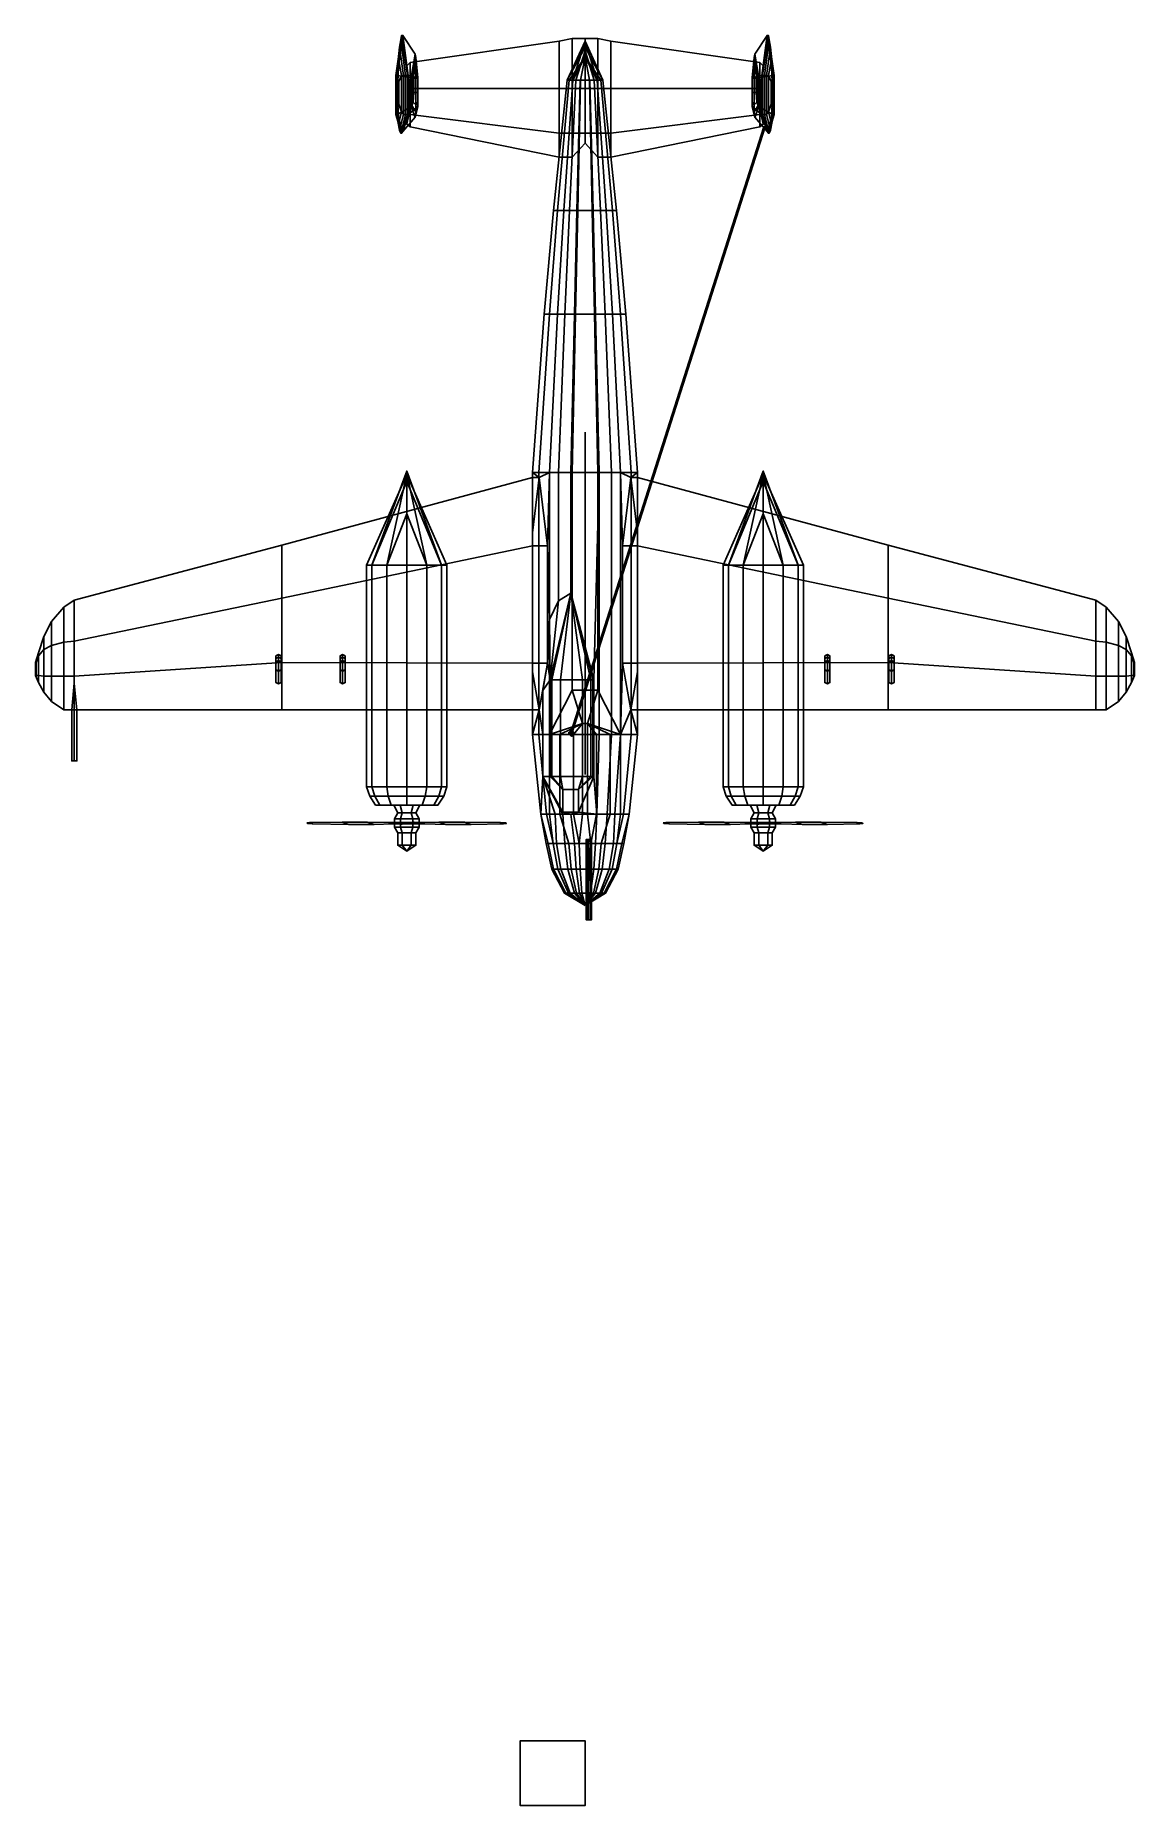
# Model space of a CAD drawing. Header units: millimetres. Extents: x -8.5 to 8.5, y -20.6 to 6.7.
import ezdxf

# ---------------------------------------------------------------- set-up
doc = ezdxf.new("R2010")
doc.units = ezdxf.units.MM
for name, color, linetype in [('cockpit', 2, 'Continuous'), ('drawing', 9, 'Continuous'), ('gun', 1, 'Continuous'), ('patch', 7, 'Continuous'), ('prop', 1, 'Continuous'), ('w2', 6, 'Continuous'), ('wing', 5, 'Continuous')]:
    doc.layers.add(name, color=color, linetype=linetype)

msp = doc.modelspace()

# ---------------------------------------------------------------- linework, layer by layer
for points in [[(0, 6.62, 0.64), (-0.277, 6.02, 0.575), (-0.188, 6.02, 0.798), (0, 6.62, 0.74)], [(0, 6.53, 0.54), (-0.277, 6.02, 0.534), (-0.277, 6.02, 0.575), (0, 6.62, 0.64)], [(0, 6.62, 0.74), (-0.188, 6.02, 0.798), (-0.14, 6.02, 0.843), (0, 6.47, 0.83)], [(0.277, 6.02, 0.575), (0, 6.62, 0.64), (0, 6.62, 0.74), (0.188, 6.02, 0.798)], [(0.277, 6.02, 0.534), (0, 6.53, 0.54), (0, 6.62, 0.64), (0.277, 6.02, 0.575)], [(0.188, 6.02, 0.798), (0, 6.62, 0.74), (0, 6.47, 0.83), (0.14, 6.02, 0.843)], [(0, 6.38, 0.45), (-0.243, 6.02, 0.452), (-0.277, 6.02, 0.534), (0, 6.53, 0.54)], [(0, 6.38, 0.45), (-0.188, 6.02, 0.408), (-0.243, 6.02, 0.452), (0, 6.38, 0.45)], [(0, 6.38, 0.45), (-0.069, 6.02, 0.37), (-0.188, 6.02, 0.408), (0, 6.38, 0.45)], [(0, 6.47, 0.83), (-0.14, 6.02, 0.843), (-0.075, 6.02, 0.87), (0, 6.02, 0.87)], [(0, 6.38, 0.45), (0.069, 6.02, 0.37), (-0.069, 6.02, 0.37), (0, 6.38, 0.45)], [(0.243, 6.02, 0.452), (0, 6.38, 0.45), (0, 6.53, 0.54), (0.277, 6.02, 0.534)], [(0.14, 6.02, 0.843), (0, 6.47, 0.83), (0, 6.02, 0.87), (0.075, 6.02, 0.87)], [(0.188, 6.02, 0.408), (0, 6.38, 0.45), (0, 6.38, 0.45), (0.243, 6.02, 0.452)], [(0.069, 6.02, 0.37), (0, 6.38, 0.45), (0, 6.38, 0.45), (0.188, 6.02, 0.408)], [(-0.277, 6.02, 0.575), (-0.484, 4.01, 0.396), (-0.325, 4.01, 0.792), (-0.188, 6.02, 0.798)], [(-0.243, 6.02, 0.452), (-0.423, 4.01, 0.176), (-0.484, 4.01, 0.323), (-0.277, 6.02, 0.534)], [(-0.277, 6.02, 0.534), (-0.484, 4.01, 0.323), (-0.484, 4.01, 0.396), (-0.277, 6.02, 0.575)], [(-0.188, 6.02, 0.408), (-0.325, 4.01, 0.097), (-0.423, 4.01, 0.176), (-0.243, 6.02, 0.452)], [(-0.069, 6.02, 0.37), (-0.112, 4.01, 0.03), (-0.325, 4.01, 0.097), (-0.188, 6.02, 0.408)], [(-0.188, 6.02, 0.798), (-0.325, 4.01, 0.792), (-0.24, 4.01, 0.871), (-0.14, 6.02, 0.843)], [(-0.14, 6.02, 0.843), (-0.24, 4.01, 0.871), (-0.124, 4.01, 0.92), (-0.075, 6.02, 0.87)], [(0.124, 4.01, 0.92), (0.075, 6.02, 0.87), (-0.075, 6.02, 0.87), (-0.124, 4.01, 0.92)], [(-0.112, 4.01, 0.03), (-0.069, 6.02, 0.37), (0.069, 6.02, 0.37), (0.112, 4.01, 0.03)], [(0.112, 4.01, 0.03), (0.069, 6.02, 0.37), (0.188, 6.02, 0.408), (0.325, 4.01, 0.097)], [(0.24, 4.01, 0.871), (0.14, 6.02, 0.843), (0.075, 6.02, 0.87), (0.124, 4.01, 0.92)], [(0.325, 4.01, 0.792), (0.188, 6.02, 0.798), (0.14, 6.02, 0.843), (0.24, 4.01, 0.871)], [(0.484, 4.01, 0.396), (0.277, 6.02, 0.575), (0.188, 6.02, 0.798), (0.325, 4.01, 0.792)], [(0.325, 4.01, 0.097), (0.188, 6.02, 0.408), (0.243, 6.02, 0.452), (0.423, 4.01, 0.176)], [(0.423, 4.01, 0.176), (0.243, 6.02, 0.452), (0.277, 6.02, 0.534), (0.484, 4.01, 0.323)], [(0.484, 4.01, 0.323), (0.277, 6.02, 0.534), (0.277, 6.02, 0.575), (0.484, 4.01, 0.396)], [(-0.22, -4.04, 1.87), (-0.21, -4.04, 1.88), (2.77, 5.3, 1.29), (2.76, 5.3, 1.28)], [(-0.21, -4.04, 1.86), (-0.22, -4.04, 1.87), (2.76, 5.3, 1.28), (2.77, 5.3, 1.27)], [(-0.21, -4.04, 1.88), (-0.2, -4.04, 1.87), (2.78, 5.3, 1.28), (2.77, 5.3, 1.29)], [(-0.2, -4.04, 1.87), (-0.21, -4.04, 1.86), (2.77, 5.3, 1.27), (2.78, 5.3, 1.28)], [(-0.484, 4.01, 0.396), (-0.628, 2.41, 0.273), (-0.423, 2.41, 0.785), (-0.325, 4.01, 0.792)], [(-0.423, 4.01, 0.176), (-0.549, 2.41, -0.011), (-0.628, 2.41, 0.178), (-0.484, 4.01, 0.323)], [(-0.484, 4.01, 0.323), (-0.628, 2.41, 0.178), (-0.628, 2.41, 0.273), (-0.484, 4.01, 0.396)], [(-0.325, 4.01, 0.097), (-0.423, 2.41, -0.113), (-0.549, 2.41, -0.011), (-0.423, 4.01, 0.176)], [(-0.112, 4.01, 0.03), (-0.148, 2.41, -0.2), (-0.423, 2.41, -0.113), (-0.325, 4.01, 0.097)], [(-0.325, 4.01, 0.792), (-0.423, 2.41, 0.785), (-0.313, 2.41, 0.887), (-0.24, 4.01, 0.871)], [(-0.24, 4.01, 0.871), (-0.313, 2.41, 0.887), (-0.163, 2.41, 0.95), (-0.124, 4.01, 0.92)], [(-0.124, 4.01, 0.92), (-0.163, 2.41, 0.95), (0.163, 2.41, 0.95), (0.124, 4.01, 0.92)], [(0.112, 4.01, 0.03), (0.148, 2.41, -0.2), (-0.148, 2.41, -0.2), (-0.112, 4.01, 0.03)], [(0.148, 2.41, -0.2), (0.112, 4.01, 0.03), (0.325, 4.01, 0.097), (0.423, 2.41, -0.113)], [(0.313, 2.41, 0.887), (0.24, 4.01, 0.871), (0.124, 4.01, 0.92), (0.163, 2.41, 0.95)], [(0.423, 2.41, 0.785), (0.325, 4.01, 0.792), (0.24, 4.01, 0.871), (0.313, 2.41, 0.887)], [(0.628, 2.41, 0.273), (0.484, 4.01, 0.396), (0.325, 4.01, 0.792), (0.423, 2.41, 0.785)], [(0.423, 2.41, -0.113), (0.325, 4.01, 0.097), (0.423, 4.01, 0.176), (0.549, 2.41, -0.011)], [(0.549, 2.41, -0.011), (0.423, 4.01, 0.176), (0.484, 4.01, 0.323), (0.628, 2.41, 0.178)], [(0.628, 2.41, 0.178), (0.484, 4.01, 0.323), (0.484, 4.01, 0.396), (0.628, 2.41, 0.273)], [(-0.628, 2.41, 0.273), (-0.81, -0.03, 0.09), (-0.55, -0.03, 0.74), (-0.423, 2.41, 0.785)], [(-0.549, 2.41, -0.011), (-0.71, -0.03, -0.27), (-0.81, -0.03, -0.03), (-0.628, 2.41, 0.178)], [(-0.628, 2.41, 0.178), (-0.81, -0.03, -0.03), (-0.81, -0.03, 0.09), (-0.628, 2.41, 0.273)], [(-0.423, 2.41, -0.113), (-0.55, -0.03, -0.4), (-0.71, -0.03, -0.27), (-0.549, 2.41, -0.011)], [(-0.148, 2.41, -0.2), (-0.2, -0.03, -0.51), (-0.55, -0.03, -0.4), (-0.423, 2.41, -0.113)], [(-0.423, 2.41, 0.785), (-0.55, -0.03, 0.74), (-0.41, -0.03, 0.87), (-0.313, 2.41, 0.887)], [(-0.313, 2.41, 0.887), (-0.41, -0.03, 0.87), (-0.22, -0.03, 0.95), (-0.163, 2.41, 0.95)], [(0.22, -0.03, 0.95), (0.163, 2.41, 0.95), (-0.163, 2.41, 0.95), (-0.22, -0.03, 0.95)], [(-0.2, -0.03, -0.51), (-0.148, 2.41, -0.2), (0.148, 2.41, -0.2), (0.2, -0.03, -0.51)], [(0.2, -0.03, -0.51), (0.148, 2.41, -0.2), (0.423, 2.41, -0.113), (0.55, -0.03, -0.4)], [(0.41, -0.03, 0.87), (0.313, 2.41, 0.887), (0.163, 2.41, 0.95), (0.22, -0.03, 0.95)], [(0.55, -0.03, 0.74), (0.423, 2.41, 0.785), (0.313, 2.41, 0.887), (0.41, -0.03, 0.87)], [(0.81, -0.03, 0.09), (0.628, 2.41, 0.273), (0.423, 2.41, 0.785), (0.55, -0.03, 0.74)], [(0.55, -0.03, -0.4), (0.423, 2.41, -0.113), (0.549, 2.41, -0.011), (0.71, -0.03, -0.27)], [(0.71, -0.03, -0.27), (0.549, 2.41, -0.011), (0.628, 2.41, 0.178), (0.81, -0.03, -0.03)], [(0.81, -0.03, -0.03), (0.628, 2.41, 0.178), (0.628, 2.41, 0.273), (0.81, -0.03, 0.09)], [(-0.81, -0.03, 0.09), (-0.706, -0.11, 0.35), (-0.706, -0.11, 0.35), (-0.55, -0.03, 0.74)], [(-0.71, -0.03, -0.27), (-0.71, -4.07, -0.27), (-0.81, -4.07, -0.03), (-0.81, -0.03, -0.03)], [(-0.81, -0.03, -0.03), (-0.81, -4.07, -0.03), (-0.81, -2.97, 0.03), (-0.81, -1.16, 0.03)], [(-0.81, -0.03, -0.03), (-0.81, -1.16, 0.03), (-0.81, -0.963, 0.09), (-0.81, -0.03, 0.09)], [(-0.81, -0.03, 0.09), (-0.81, -0.963, 0.09), (-0.81, -0.963, 0.09), (-0.706, -0.11, 0.35)], [(-0.55, -0.03, -0.4), (-0.55, -4.07, -0.4), (-0.71, -4.07, -0.27), (-0.71, -0.03, -0.27)], [(-0.706, -0.11, 0.35), (-0.578, -1.16, 0.67), (-0.578, -1.16, 0.67), (-0.55, -0.03, 0.74)], [(-0.578, -1.16, 0.67), (-0.55, -2.3, 0.74), (-0.55, -0.03, 0.74), (-0.578, -1.16, 0.67)], [(-0.2, -0.03, -0.51), (-0.2, -3.39, -0.51), (-0.55, -4.07, -0.4), (-0.55, -0.03, -0.4)], [(-0.55, -0.03, 0.74), (-0.55, -2.3, 0.74), (-0.41, -2.01, 0.87), (-0.41, -0.03, 0.87)], [(-0.41, -0.03, 0.87), (-0.41, -2.01, 0.87), (-0.22, -1.89, 0.95), (-0.22, -0.03, 0.95)], [(0.135, -3.23, 0.95), (0.22, -0.03, 0.95), (-0.22, -0.03, 0.95), (-0.22, -1.89, 0.95)], [(-0.2, -3.39, -0.51), (-0.2, -0.03, -0.51), (0.2, -0.03, -0.51), (0.2, -3.39, -0.51)], [(0.22, -4.07, 0.95), (0.22, -0.03, 0.95), (0.135, -3.23, 0.95), (0.135, -4.07, 0.95)], [(0.2, -3.39, -0.51), (0.2, -0.03, -0.51), (0.55, -0.03, -0.4), (0.55, -4.07, -0.4)], [(0.41, -4.07, 0.87), (0.41, -0.03, 0.87), (0.22, -0.03, 0.95), (0.22, -4.07, 0.95)], [(0.55, -4.07, 0.74), (0.55, -0.03, 0.74), (0.41, -0.03, 0.87), (0.41, -4.07, 0.87)], [(0.55, -4.07, -0.4), (0.55, -0.03, -0.4), (0.71, -0.03, -0.27), (0.71, -4.07, -0.27)], [(0.578, -2.97, 0.67), (0.578, -1.16, 0.67), (0.55, -0.03, 0.74), (0.55, -4.07, 0.74)], [(0.706, -0.11, 0.35), (0.706, -0.11, 0.35), (0.55, -0.03, 0.74), (0.578, -1.16, 0.67)], [(0.81, -0.03, 0.09), (0.81, -0.03, 0.09), (0.55, -0.03, 0.74), (0.706, -0.11, 0.35)], [(0.81, -0.03, 0.09), (0.81, -0.03, 0.09), (0.706, -0.11, 0.35), (0.81, -0.963, 0.09)], [(0.71, -4.07, -0.27), (0.71, -0.03, -0.27), (0.81, -0.03, -0.03), (0.81, -4.07, -0.03)], [(0.81, -4.07, -0.03), (0.81, -0.03, -0.03), (0.81, -1.16, 0.03), (0.81, -2.97, 0.03)], [(0.81, -1.16, 0.03), (0.81, -0.03, -0.03), (0.81, -0.03, 0.09), (0.81, -0.963, 0.09)], [(-0.578, -1.16, 0.67), (-0.578, -2.552, 0.67), (-0.55, -2.3, 0.74), (-0.578, -1.16, 0.67)], [(-0.81, -2.97, 0.03), (-0.81, -4.07, -0.03), (-0.81, -4.07, 0.09), (-0.81, -3.105, 0.09)], [(0.706, -3.69, 0.35), (0.706, -3.69, 0.35), (0.578, -2.97, 0.67), (0.55, -4.07, 0.74)], [(0.81, -4.07, -0.03), (0.81, -2.97, 0.03), (0.81, -3.105, 0.09), (0.81, -4.07, 0.09)], [(-0.81, -3.105, 0.09), (-0.81, -4.07, 0.09), (-0.706, -3.69, 0.35), (-0.81, -3.105, 0.09)], [(0.81, -4.07, 0.09), (0.81, -4.07, 0.09), (0.81, -3.105, 0.09), (0.706, -3.69, 0.35)], [(-0.706, -3.69, 0.35), (-0.653, -4.07, 0.482), (-0.653, -3.394, 0.482), (-0.706, -3.69, 0.35)], [(-0.55, -4.07, -0.4), (-0.55, -4.07, -0.4), (-0.2, -3.39, -0.51), (-0.04, -3.9, -0.8)], [(-0.04, -3.9, -0.8), (-0.2, -3.39, -0.51), (0.2, -3.39, -0.51), (0.04, -3.9, -0.8)], [(0.55, -4.07, -0.4), (0.04, -3.9, -0.8), (0.04, -3.9, -0.8), (0.2, -3.39, -0.51)], [(-0.706, -3.69, 0.35), (-0.81, -4.07, 0.09), (-0.653, -4.07, 0.482), (-0.706, -3.69, 0.35)], [(0.81, -4.07, 0.09), (0.81, -4.07, 0.09), (0.706, -3.69, 0.35), (0.55, -4.07, 0.74)], [(-0.653, -4.72, 0.482), (-0.653, -4.07, 0.482), (-0.81, -4.07, 0.09), (-0.68, -5.3, 0.118)], [(-0.68, -5.3, 0.118), (-0.81, -4.07, 0.09), (-0.81, -4.07, -0.03), (-0.68, -5.3, 0.017)], [(-0.68, -5.3, 0.017), (-0.81, -4.07, -0.03), (-0.71, -4.07, -0.27), (-0.596, -5.3, -0.184)], [(-0.596, -5.3, -0.184), (-0.71, -4.07, -0.27), (-0.55, -4.07, -0.4), (-0.55, -5.3, -0.222)], [(-0.55, -4.07, -0.4), (-0.04, -3.9, -0.8), (-0.04, -3.9, -0.8), (-0.39, -4.07, -0.63)], [(-0.55, -5.3, -0.4), (-0.55, -4.07, -0.4), (-0.39, -4.07, -0.63), (-0.39, -5.3, -0.63)], [(-0.55, -5.3, -0.222), (-0.55, -4.07, -0.4), (-0.55, -4.07, -0.4), (-0.55, -5.3, -0.4)], [(-0.39, -4.07, -0.63), (-0.04, -3.9, -0.8), (-0.04, -3.9, -0.8), (-0.18, -4.07, -0.77)], [(-0.39, -5.3, -0.63), (-0.39, -4.07, -0.63), (-0.18, -4.07, -0.77), (-0.18, -5.3, -0.77)], [(-0.18, -4.07, -0.77), (-0.04, -3.9, -0.8), (-0.04, -3.9, -0.8), (-0.04, -4.07, -0.8)], [(-0.18, -5.3, -0.77), (-0.18, -4.07, -0.77), (-0.04, -4.07, -0.8), (-0.04, -5.3, -0.8)], [(-0.04, -4.07, -0.8), (-0.04, -3.9, -0.8), (0.04, -3.9, -0.8), (0.04, -4.07, -0.8)], [(-0.04, -5.3, -0.8), (-0.04, -4.07, -0.8), (0.04, -4.07, -0.8), (0.04, -5.3, -0.8)], [(0.04, -4.07, -0.8), (0.04, -3.9, -0.8), (0.04, -3.9, -0.8), (0.18, -4.07, -0.77)], [(0.18, -4.07, -0.77), (0.04, -3.9, -0.8), (0.04, -3.9, -0.8), (0.39, -4.07, -0.63)], [(0.39, -4.07, -0.63), (0.04, -3.9, -0.8), (0.04, -3.9, -0.8), (0.55, -4.07, -0.4)], [(0.04, -5.3, -0.8), (0.04, -4.07, -0.8), (0.18, -4.07, -0.77), (0.18, -5.3, -0.77)], [(0.185, -5.3, 0.84), (0.22, -4.07, 0.95), (0.135, -4.07, 0.95), (0.135, -4.72, 0.9)], [(0.18, -5.3, -0.77), (0.18, -4.07, -0.77), (0.39, -4.07, -0.63), (0.39, -5.3, -0.63)], [(0.344, -5.3, 0.773), (0.41, -4.07, 0.87), (0.22, -4.07, 0.95), (0.185, -5.3, 0.84)], [(0.462, -5.3, 0.664), (0.55, -4.07, 0.74), (0.41, -4.07, 0.87), (0.344, -5.3, 0.773)], [(0.39, -5.3, -0.63), (0.39, -4.07, -0.63), (0.55, -4.07, -0.4), (0.55, -5.3, -0.4)], [(0.68, -5.3, 0.118), (0.81, -4.07, 0.09), (0.55, -4.07, 0.74), (0.462, -5.3, 0.664)], [(0.55, -5.3, -0.222), (0.55, -4.07, -0.4), (0.71, -4.07, -0.27), (0.596, -5.3, -0.184)], [(0.55, -5.3, -0.4), (0.55, -4.07, -0.4), (0.55, -4.07, -0.4), (0.55, -5.3, -0.222)], [(0.596, -5.3, -0.184), (0.71, -4.07, -0.27), (0.81, -4.07, -0.03), (0.68, -5.3, 0.017)], [(0.68, -5.3, 0.017), (0.81, -4.07, -0.03), (0.81, -4.07, 0.09), (0.68, -5.3, 0.118)], [(-0.462, -5.3, 0.664), (-0.653, -4.72, 0.482), (-0.653, -4.72, 0.482), (-0.68, -5.3, 0.118)], [(-0.34, -5.27, 0.868), (-0.653, -4.72, 0.482), (-0.653, -4.72, 0.482), (-0.344, -5.3, 0.773)], [(-0.344, -5.3, 0.773), (-0.653, -4.72, 0.482), (-0.653, -4.72, 0.482), (-0.462, -5.3, 0.664)], [(0.185, -5.3, 0.84), (0.135, -4.72, 0.9), (-0.1, -5.27, 0.868)], [(-0.6, -5.75, 0.11), (-0.68, -5.3, 0.118), (-0.68, -5.3, 0.017), (-0.6, -5.75, -0.1)], [(-0.57, -5.75, 0.34), (-0.68, -5.3, 0.118), (-0.68, -5.3, 0.118), (-0.6, -5.75, 0.11)], [(-0.44, -5.75, 0.58), (-0.462, -5.3, 0.664), (-0.68, -5.3, 0.118), (-0.57, -5.75, 0.34)], [(-0.6, -5.75, -0.1), (-0.68, -5.3, 0.017), (-0.596, -5.3, -0.184), (-0.49, -5.75, -0.37)], [(-0.49, -5.75, -0.37), (-0.596, -5.3, -0.184), (-0.55, -5.3, -0.222), (-0.49, -5.75, -0.37)], [(-0.49, -5.75, -0.37), (-0.55, -5.3, -0.4), (-0.39, -5.3, -0.63), (-0.25, -5.75, -0.62)], [(-0.49, -5.75, -0.37), (-0.55, -5.3, -0.222), (-0.55, -5.3, -0.4), (-0.49, -5.75, -0.37)], [(-0.31, -5.75, 0.69), (-0.344, -5.3, 0.773), (-0.462, -5.3, 0.664), (-0.44, -5.75, 0.58)], [(-0.25, -5.75, -0.62), (-0.39, -5.3, -0.63), (-0.18, -5.3, -0.77), (-0.09, -5.75, -0.68)], [(-0.22, -5.3, 0.84), (-0.34, -5.27, 0.868), (-0.34, -5.27, 0.868), (-0.344, -5.3, 0.773)], [(-0.16, -5.75, 0.76), (-0.22, -5.3, 0.84), (-0.344, -5.3, 0.773), (-0.31, -5.75, 0.69)], [(0.185, -5.3, 0.84), (-0.1, -5.27, 0.868), (-0.22, -5.3, 0.84)], [(0.16, -5.75, 0.76), (0.185, -5.3, 0.84), (-0.22, -5.3, 0.84), (-0.16, -5.75, 0.76)], [(-0.09, -5.75, -0.68), (-0.18, -5.3, -0.77), (-0.04, -5.3, -0.8), (-0.09, -5.75, -0.68)], [(-0.09, -5.75, -0.68), (-0.04, -5.3, -0.8), (0.04, -5.3, -0.8), (0.09, -5.75, -0.68)], [(0.04, -5.3, -0.8), (0.18, -5.3, -0.77), (0.18, -5.3, -0.77), (0.09, -5.75, -0.68)], [(0.09, -5.75, -0.68), (0.18, -5.3, -0.77), (0.39, -5.3, -0.63), (0.25, -5.75, -0.62)], [(0.31, -5.75, 0.69), (0.344, -5.3, 0.773), (0.185, -5.3, 0.84), (0.16, -5.75, 0.76)], [(0.25, -5.75, -0.62), (0.39, -5.3, -0.63), (0.55, -5.3, -0.4), (0.49, -5.75, -0.37)], [(0.44, -5.75, 0.58), (0.462, -5.3, 0.664), (0.344, -5.3, 0.773), (0.31, -5.75, 0.69)], [(0.57, -5.75, 0.34), (0.68, -5.3, 0.118), (0.462, -5.3, 0.664), (0.44, -5.75, 0.58)], [(0.49, -5.75, -0.37), (0.55, -5.3, -0.4), (0.55, -5.3, -0.222), (0.49, -5.75, -0.37)], [(0.49, -5.75, -0.37), (0.55, -5.3, -0.222), (0.596, -5.3, -0.184), (0.49, -5.75, -0.37)], [(0.49, -5.75, -0.37), (0.596, -5.3, -0.184), (0.68, -5.3, 0.017), (0.6, -5.75, -0.1)], [(0.6, -5.75, 0.11), (0.68, -5.3, 0.118), (0.68, -5.3, 0.118), (0.57, -5.75, 0.34)], [(0.6, -5.75, -0.1), (0.68, -5.3, 0.017), (0.68, -5.3, 0.118), (0.6, -5.75, 0.11)], [(-0.511, -6.15, -0.082), (-0.6, -5.75, -0.1), (-0.49, -5.75, -0.37), (-0.417, -6.15, -0.312)], [(-0.511, -6.15, 0.096), (-0.6, -5.75, 0.11), (-0.6, -5.75, -0.1), (-0.511, -6.15, -0.082)], [(-0.485, -6.15, 0.292), (-0.57, -5.75, 0.34), (-0.6, -5.75, 0.11), (-0.511, -6.15, 0.096)], [(-0.375, -6.15, 0.497), (-0.44, -5.75, 0.58), (-0.57, -5.75, 0.34), (-0.485, -6.15, 0.292)], [(-0.417, -6.15, -0.312), (-0.49, -5.75, -0.37), (-0.25, -5.75, -0.62), (-0.213, -6.15, -0.525)], [(-0.264, -6.15, 0.59), (-0.31, -5.75, 0.69), (-0.44, -5.75, 0.58), (-0.375, -6.15, 0.497)], [(-0.136, -6.15, 0.65), (-0.16, -5.75, 0.76), (-0.31, -5.75, 0.69), (-0.264, -6.15, 0.59)], [(-0.213, -6.15, -0.525), (-0.25, -5.75, -0.62), (-0.09, -5.75, -0.68), (-0.077, -6.15, -0.576)], [(0.136, -6.15, 0.65), (0.16, -5.75, 0.76), (-0.16, -5.75, 0.76), (-0.136, -6.15, 0.65)], [(-0.077, -6.15, -0.576), (-0.09, -5.75, -0.68), (0.09, -5.75, -0.68), (0.077, -6.15, -0.576)], [(0.077, -6.15, -0.576), (0.09, -5.75, -0.68), (0.25, -5.75, -0.62), (0.213, -6.15, -0.525)], [(0.264, -6.15, 0.59), (0.31, -5.75, 0.69), (0.16, -5.75, 0.76), (0.136, -6.15, 0.65)], [(0.213, -6.15, -0.525), (0.25, -5.75, -0.62), (0.49, -5.75, -0.37), (0.417, -6.15, -0.312)], [(0.375, -6.15, 0.497), (0.44, -5.75, 0.58), (0.31, -5.75, 0.69), (0.264, -6.15, 0.59)], [(0.485, -6.15, 0.292), (0.57, -5.75, 0.34), (0.44, -5.75, 0.58), (0.375, -6.15, 0.497)], [(0.417, -6.15, -0.312), (0.49, -5.75, -0.37), (0.6, -5.75, -0.1), (0.511, -6.15, -0.082)], [(0.511, -6.15, 0.096), (0.6, -5.75, 0.11), (0.57, -5.75, 0.34), (0.485, -6.15, 0.292)], [(0.511, -6.15, -0.082), (0.6, -5.75, -0.1), (0.6, -5.75, 0.11), (0.511, -6.15, 0.096)], [(-0.417, -6.15, -0.312), (-0.256, -6.52, -0.18), (-0.314, -6.52, -0.039), (-0.511, -6.15, -0.082)], [(-0.511, -6.15, -0.082), (-0.314, -6.52, -0.039), (-0.314, -6.52, 0.07), (-0.511, -6.15, 0.096)], [(-0.511, -6.15, 0.096), (-0.314, -6.52, 0.07), (-0.298, -6.52, 0.191), (-0.485, -6.15, 0.292)], [(-0.485, -6.15, 0.292), (-0.298, -6.52, 0.191), (-0.23, -6.52, 0.316), (-0.375, -6.15, 0.497)], [(-0.213, -6.15, -0.525), (-0.131, -6.52, -0.311), (-0.256, -6.52, -0.18), (-0.417, -6.15, -0.312)], [(-0.375, -6.15, 0.497), (-0.23, -6.52, 0.316), (-0.162, -6.52, 0.373), (-0.264, -6.15, 0.59)], [(-0.264, -6.15, 0.59), (-0.162, -6.52, 0.373), (-0.084, -6.52, 0.41), (-0.136, -6.15, 0.65)], [(-0.077, -6.15, -0.576), (-0.047, -6.52, -0.342), (-0.131, -6.52, -0.311), (-0.213, -6.15, -0.525)], [(-0.136, -6.15, 0.65), (-0.084, -6.52, 0.41), (0.084, -6.52, 0.41), (0.136, -6.15, 0.65)], [(0.077, -6.15, -0.576), (0.047, -6.52, -0.342), (-0.047, -6.52, -0.342), (-0.077, -6.15, -0.576)], [(0.213, -6.15, -0.525), (0.131, -6.52, -0.311), (0.047, -6.52, -0.342), (0.077, -6.15, -0.576)], [(0.136, -6.15, 0.65), (0.084, -6.52, 0.41), (0.162, -6.52, 0.373), (0.264, -6.15, 0.59)], [(0.417, -6.15, -0.312), (0.256, -6.52, -0.18), (0.131, -6.52, -0.311), (0.213, -6.15, -0.525)], [(0.264, -6.15, 0.59), (0.162, -6.52, 0.373), (0.23, -6.52, 0.316), (0.375, -6.15, 0.497)], [(0.375, -6.15, 0.497), (0.23, -6.52, 0.316), (0.298, -6.52, 0.191), (0.485, -6.15, 0.292)], [(0.511, -6.15, -0.082), (0.314, -6.52, -0.039), (0.256, -6.52, -0.18), (0.417, -6.15, -0.312)], [(0.485, -6.15, 0.292), (0.298, -6.52, 0.191), (0.314, -6.52, 0.07), (0.511, -6.15, 0.096)], [(0.511, -6.15, 0.096), (0.314, -6.52, 0.07), (0.314, -6.52, -0.039), (0.511, -6.15, -0.082)], [(0, -6.71, 0.01), (-0.314, -6.52, -0.039), (-0.256, -6.52, -0.18), (0, -6.71, 0.01)], [(0, -6.71, 0.01), (-0.314, -6.52, 0.07), (-0.314, -6.52, -0.039), (0, -6.71, 0.01)], [(0, -6.71, 0.01), (-0.298, -6.52, 0.191), (-0.314, -6.52, 0.07), (0, -6.71, 0.01)], [(0, -6.71, 0.01), (-0.23, -6.52, 0.316), (-0.298, -6.52, 0.191), (0, -6.71, 0.01)], [(0, -6.71, 0.01), (-0.256, -6.52, -0.18), (-0.131, -6.52, -0.311), (0, -6.71, 0.01)], [(0, -6.71, 0.01), (-0.162, -6.52, 0.373), (-0.23, -6.52, 0.316), (0, -6.71, 0.01)], [(0, -6.71, 0.01), (-0.084, -6.52, 0.41), (-0.162, -6.52, 0.373), (0, -6.71, 0.01)], [(0, -6.71, 0.01), (-0.131, -6.52, -0.311), (-0.047, -6.52, -0.342), (0, -6.71, 0.01)], [(0, -6.71, 0.01), (0.084, -6.52, 0.41), (-0.084, -6.52, 0.41), (0, -6.71, 0.01)], [(0, -6.71, 0.01), (-0.047, -6.52, -0.342), (0.047, -6.52, -0.342), (0, -6.71, 0.01)], [(0, -6.71, 0.01), (0.162, -6.52, 0.373), (0.084, -6.52, 0.41), (0, -6.71, 0.01)], [(0, -6.71, 0.01), (0.23, -6.52, 0.316), (0.162, -6.52, 0.373), (0, -6.71, 0.01)], [(0, -6.71, 0.01), (0.298, -6.52, 0.191), (0.23, -6.52, 0.316), (0, -6.71, 0.01)], [(0, -6.71, 0.01), (0.314, -6.52, 0.07), (0.298, -6.52, 0.191), (0, -6.71, 0.01)], [(0, -6.71, 0.01), (0.314, -6.52, -0.039), (0.314, -6.52, 0.07), (0, -6.71, 0.01)], [(0, -6.71, 0.01), (0.256, -6.52, -0.18), (0.314, -6.52, -0.039), (0, -6.71, 0.01)], [(0, -6.71, 0.01), (0.131, -6.52, -0.311), (0.256, -6.52, -0.18), (0, -6.71, 0.01)], [(0, -6.71, 0.01), (0.047, -6.52, -0.342), (0.131, -6.52, -0.311), (0, -6.71, 0.01)], [(0, -19.59, -4.06), (0, -19.59, -5.06), (-1, -19.59, -5.06), (-1, -19.59, -4.06)], [(-1, -19.59, -4.06), (-1, -19.59, -5.06), (-1, -20.59, -5.06), (-1, -20.59, -4.06)], [(-1, -20.59, -5.06), (-1, -19.59, -5.06), (0, -19.59, -5.06), (0, -20.59, -5.06)], [(0, -20.59, -4.06), (0, -19.59, -4.06), (-1, -19.59, -4.06), (-1, -20.59, -4.06)], [(0, -20.59, -5.06), (0, -19.59, -5.06), (0, -19.59, -4.06), (0, -20.59, -4.06)], [(-1, -20.59, -4.06), (-1, -20.59, -5.06), (0, -20.59, -5.06), (0, -20.59, -4.06)]]:
    msp.add_3dface(points)
at = {"layer": 'cockpit'}
for points in [[(-0.51, -3.23, 1.24), (-0.22, -1.89, 0.95), (-0.22, -1.89, 0.95), (-0.54, -3.23, 1.17)], [(-0.54, -3.23, 1.17), (-0.22, -1.89, 0.95), (-0.22, -1.89, 0.95), (-0.41, -2.01, 0.87)], [(-0.38, -3.23, 1.3), (-0.22, -1.89, 0.95), (-0.22, -1.89, 0.95), (-0.51, -3.23, 1.24)], [(-0.04, -3.23, 1.3), (-0.22, -1.89, 0.95), (-0.22, -1.89, 0.95), (-0.38, -3.23, 1.3)], [(0.135, -3.23, 0.95), (-0.22, -1.89, 0.95), (-0.22, -1.89, 0.95), (0.12, -3.23, 1.17)], [(0.12, -3.23, 1.17), (-0.22, -1.89, 0.95), (-0.22, -1.89, 0.95), (0.09, -3.23, 1.24)], [(0.09, -3.23, 1.24), (-0.22, -1.89, 0.95), (-0.22, -1.89, 0.95), (-0.04, -3.23, 1.3)], [(-0.54, -3.23, 1.17), (-0.41, -2.01, 0.87), (-0.41, -2.01, 0.87), (-0.55, -2.3, 0.74)], [(-0.54, -3.23, 1.17), (-0.55, -2.3, 0.74), (-0.55, -2.3, 0.74), (-0.578, -2.97, 0.67)], [(-0.54, -3.23, 1.17), (-0.578, -2.97, 0.67), (-0.578, -2.97, 0.67), (-0.653, -3.394, 0.482)], [(-0.54, -4.07, 1.17), (-0.54, -3.23, 1.17), (-0.653, -3.394, 0.482), (-0.653, -4.07, 0.482)], [(-0.51, -4.07, 1.24), (-0.51, -3.23, 1.24), (-0.54, -3.23, 1.17), (-0.54, -4.07, 1.17)], [(-0.38, -4.07, 1.3), (-0.38, -3.23, 1.3), (-0.51, -3.23, 1.24), (-0.51, -4.07, 1.24)], [(-0.04, -4.07, 1.3), (-0.04, -3.23, 1.3), (-0.38, -3.23, 1.3), (-0.38, -4.07, 1.3)], [(0.09, -4.07, 1.24), (0.09, -3.23, 1.24), (-0.04, -3.23, 1.3), (-0.04, -4.07, 1.3)], [(0.12, -4.07, 1.17), (0.12, -3.23, 1.17), (0.09, -3.23, 1.24), (0.09, -4.07, 1.24)], [(0.135, -4.07, 0.95), (0.135, -3.23, 0.95), (0.12, -3.23, 1.17), (0.12, -4.07, 1.17)], [(-0.54, -4.72, 1.17), (-0.54, -4.07, 1.17), (-0.653, -4.07, 0.482), (-0.653, -4.72, 0.482)], [(-0.51, -4.72, 1.24), (-0.51, -4.07, 1.24), (-0.54, -4.07, 1.17), (-0.54, -4.72, 1.17)], [(-0.38, -4.72, 1.3), (-0.38, -4.07, 1.3), (-0.51, -4.07, 1.24), (-0.51, -4.72, 1.24)], [(-0.04, -4.72, 1.3), (-0.04, -4.07, 1.3), (-0.38, -4.07, 1.3), (-0.38, -4.72, 1.3)], [(-0.21, -4, 1.3), (-0.25, -4.04, 1.3), (-0.23, -4.04, 1.89), (-0.21, -4.02, 1.89)], [(-0.25, -4.04, 1.3), (-0.25, -4.06, 1.3), (-0.23, -4.06, 1.89), (-0.23, -4.04, 1.89)], [(-0.25, -4.06, 1.3), (-0.21, -4.1, 1.3), (-0.21, -4.08, 1.89), (-0.23, -4.06, 1.89)], [(-0.21, -4.08, 1.89), (-0.21, -4.02, 1.89), (-0.23, -4.04, 1.89), (-0.23, -4.06, 1.89)], [(-0.17, -4.04, 1.3), (-0.21, -4, 1.3), (-0.21, -4.02, 1.89), (-0.19, -4.04, 1.89)], [(-0.19, -4.06, 1.89), (-0.19, -4.04, 1.89), (-0.21, -4.02, 1.89), (-0.21, -4.08, 1.89)], [(-0.21, -4.1, 1.3), (-0.17, -4.06, 1.3), (-0.19, -4.06, 1.89), (-0.21, -4.08, 1.89)], [(-0.17, -4.06, 1.3), (-0.17, -4.04, 1.3), (-0.19, -4.04, 1.89), (-0.19, -4.06, 1.89)], [(0.09, -4.72, 1.24), (0.09, -4.07, 1.24), (-0.04, -4.07, 1.3), (-0.04, -4.72, 1.3)], [(0.12, -4.72, 1.17), (0.12, -4.07, 1.17), (0.09, -4.07, 1.24), (0.09, -4.72, 1.24)], [(0.135, -4.72, 0.9), (0.135, -4.07, 0.95), (0.12, -4.07, 1.17), (0.12, -4.72, 1.17)], [(-0.34, -5.27, 0.868), (-0.34, -4.92, 1.2), (-0.54, -4.72, 1.17), (-0.653, -4.72, 0.482)], [(-0.34, -4.92, 1.2), (-0.51, -4.72, 1.24), (-0.54, -4.72, 1.17), (-0.34, -4.92, 1.2)], [(-0.34, -4.92, 1.2), (-0.38, -4.72, 1.3), (-0.51, -4.72, 1.24), (-0.34, -4.92, 1.2)], [(-0.1, -4.92, 1.2), (-0.04, -4.72, 1.3), (-0.38, -4.72, 1.3), (-0.34, -4.92, 1.2)], [(-0.1, -4.92, 1.2), (0.09, -4.72, 1.24), (-0.04, -4.72, 1.3), (-0.1, -4.92, 1.2)], [(-0.1, -4.92, 1.2), (0.12, -4.72, 1.17), (0.09, -4.72, 1.24), (-0.1, -4.92, 1.2)], [(-0.1, -5.27, 0.868), (0.135, -4.72, 0.9), (0.12, -4.72, 1.17), (-0.1, -4.92, 1.2)], [(-0.1, -5.27, 0.868), (-0.1, -4.92, 1.2), (-0.34, -4.92, 1.2), (-0.34, -5.27, 0.868)], [(-0.22, -5.3, 0.84), (-0.1, -5.27, 0.868), (-0.34, -5.27, 0.868), (-0.22, -5.3, 0.84)]]:
    msp.add_3dface(points, dxfattribs=at)
at = {"layer": 'drawing', "extrusion": (1, -1.22461e-16, 0)}
msp.add_line((0, -4.69, 14.78), (0, 0.59, 14.78), dxfattribs=at)
at = {"layer": 'gun'}
for points in [[(0.02, -6.93, -0.65), (0.032, -6.93, -0.622), (0.032, -5.69, -0.622), (0.02, -5.69, -0.65)], [(0.032, -6.93, -0.678), (0.02, -6.93, -0.65), (0.02, -5.69, -0.65), (0.032, -5.69, -0.678)], [(0.032, -6.93, -0.622), (0.06, -6.93, -0.61), (0.06, -5.69, -0.61), (0.032, -5.69, -0.622)], [(0.06, -6.93, -0.69), (0.032, -6.93, -0.678), (0.032, -5.69, -0.678), (0.06, -5.69, -0.69)], [(0.06, -6.93, -0.61), (0.088, -6.93, -0.622), (0.088, -5.69, -0.622), (0.06, -5.69, -0.61)], [(0.088, -6.93, -0.678), (0.06, -6.93, -0.69), (0.06, -5.69, -0.69), (0.088, -5.69, -0.678)], [(0.088, -6.93, -0.622), (0.1, -6.93, -0.65), (0.1, -5.69, -0.65), (0.088, -5.69, -0.622)], [(0.1, -6.93, -0.65), (0.088, -6.93, -0.678), (0.088, -5.69, -0.678), (0.1, -5.69, -0.65)], [(0.02, -6.93, -0.65), (0.088, -6.93, -0.678), (0.1, -6.93, -0.65), (0.032, -6.93, -0.622)], [(0.032, -6.93, -0.678), (0.06, -6.93, -0.69), (0.088, -6.93, -0.678), (0.02, -6.93, -0.65)], [(0.032, -6.93, -0.622), (0.1, -6.93, -0.65), (0.088, -6.93, -0.622), (0.06, -6.93, -0.61)]]:
    msp.add_3dface(points, dxfattribs=at)
at = {"layer": 'patch'}
msp.add_3dface([(-0.578, -2.552, 0.67), (-0.578, -2.97, 0.67), (-0.55, -2.3, 0.74), (-0.578, -2.552, 0.67)], dxfattribs=at)
at = {"layer": 'prop'}
for points in [[(-4.293, -5.436, 0.968), (-4.278, -5.442, 0.994), (-4.202, -5.447, 0.985), (-4.252, -5.429, 0.898)], [(-4.293, -5.436, 0.968), (-4.278, -5.442, 0.994), (-4.202, -5.447, 0.985), (-4.252, -5.429, 0.898)], [(-4.252, -5.429, 0.898), (-4.202, -5.447, 0.985), (-3.644, -5.458, 0.732), (-3.749, -5.421, 0.55)], [(-4.252, -5.429, 0.898), (-4.202, -5.447, 0.985), (-3.644, -5.458, 0.732), (-3.749, -5.421, 0.55)], [(-3.749, -5.421, 0.55), (-3.644, -5.458, 0.732), (-3.254, -5.458, 0.507), (-3.359, -5.421, 0.325)], [(-3.749, -5.421, 0.55), (-3.644, -5.458, 0.732), (-3.254, -5.458, 0.507), (-3.359, -5.421, 0.325)], [(-3.359, -5.421, 0.325), (-3.254, -5.458, 0.507), (-2.962, -5.451, 0.292), (-3.027, -5.428, 0.179)], [(-3.359, -5.421, 0.325), (-3.254, -5.458, 0.507), (-2.962, -5.451, 0.292), (-3.027, -5.428, 0.179)], [(-3.027, -5.428, 0.179), (-2.962, -5.451, 0.292), (-2.72, -5.45, 0.152), (-2.785, -5.428, 0.039)], [(-3.027, -5.428, 0.179), (-2.962, -5.451, 0.292), (-2.72, -5.45, 0.152), (-2.785, -5.428, 0.039)], [(-2.82, -5.28, 0.221), (-2.89, -5.28, 0.1), (-2.94, -5.37, 0.1), (-2.845, -5.37, 0.265)], [(-2.89, -5.28, 0.1), (-2.82, -5.28, -0.021), (-2.845, -5.37, -0.065), (-2.94, -5.37, 0.1)], [(-2.845, -5.5, -0.065), (-2.94, -5.5, 0.1), (-2.94, -5.37, 0.1), (-2.845, -5.37, -0.065)], [(-2.94, -5.5, 0.1), (-2.845, -5.5, 0.265), (-2.845, -5.37, 0.265), (-2.94, -5.37, 0.1)], [(-2.69, -5.429, -1.6), (-2.79, -5.447, -1.6), (-2.85, -5.458, -0.99), (-2.64, -5.421, -0.99)], [(-2.69, -5.429, -1.6), (-2.79, -5.447, -1.6), (-2.85, -5.458, -0.99), (-2.64, -5.421, -0.99)], [(-2.64, -5.421, -0.99), (-2.85, -5.458, -0.99), (-2.85, -5.458, -0.54), (-2.64, -5.421, -0.54)], [(-2.64, -5.421, -0.54), (-2.85, -5.458, -0.54), (-2.81, -5.451, -0.18), (-2.68, -5.428, -0.18)], [(-2.64, -5.421, -0.99), (-2.85, -5.458, -0.99), (-2.85, -5.458, -0.54), (-2.64, -5.421, -0.54)], [(-2.64, -5.421, -0.54), (-2.85, -5.458, -0.54), (-2.81, -5.451, -0.18), (-2.68, -5.428, -0.18)], [(-2.68, -5.28, 0.221), (-2.82, -5.28, 0.221), (-2.845, -5.37, 0.265), (-2.655, -5.37, 0.265)], [(-2.82, -5.28, -0.021), (-2.68, -5.28, -0.021), (-2.655, -5.37, -0.065), (-2.845, -5.37, -0.065)], [(-2.655, -5.5, -0.065), (-2.845, -5.5, -0.065), (-2.845, -5.37, -0.065), (-2.655, -5.37, -0.065)], [(-2.845, -5.5, 0.265), (-2.655, -5.5, 0.265), (-2.655, -5.37, 0.265), (-2.845, -5.37, 0.265)], [(-2.68, -5.428, -0.18), (-2.81, -5.451, -0.18), (-2.81, -5.45, 0.1), (-2.68, -5.428, 0.1)], [(-2.68, -5.428, -0.18), (-2.81, -5.451, -0.18), (-2.81, -5.45, 0.1), (-2.68, -5.428, 0.1)], [(-2.73, -5.436, -1.67), (-2.76, -5.442, -1.67), (-2.79, -5.447, -1.6), (-2.69, -5.429, -1.6)], [(-2.73, -5.436, -1.67), (-2.76, -5.442, -1.67), (-2.79, -5.447, -1.6), (-2.69, -5.429, -1.6)], [(-2.543, -5.428, 0.301), (-2.478, -5.451, 0.188), (-2.72, -5.45, 0.048), (-2.785, -5.428, 0.161)], [(-2.543, -5.428, 0.301), (-2.478, -5.451, 0.188), (-2.72, -5.45, 0.048), (-2.785, -5.428, 0.161)], [(-2.61, -5.28, 0.1), (-2.68, -5.28, 0.221), (-2.655, -5.37, 0.265), (-2.56, -5.37, 0.1)], [(-2.68, -5.28, -0.021), (-2.61, -5.28, 0.1), (-2.56, -5.37, 0.1), (-2.655, -5.37, -0.065)], [(-2.56, -5.5, 0.1), (-2.655, -5.5, -0.065), (-2.655, -5.37, -0.065), (-2.56, -5.37, 0.1)], [(-2.655, -5.5, 0.265), (-2.56, -5.5, 0.1), (-2.56, -5.37, 0.1), (-2.655, -5.37, 0.265)], [(-2.251, -5.421, 0.515), (-2.146, -5.458, 0.333), (-2.478, -5.451, 0.188), (-2.543, -5.428, 0.301)], [(-2.251, -5.421, 0.515), (-2.146, -5.458, 0.333), (-2.478, -5.451, 0.188), (-2.543, -5.428, 0.301)], [(-1.861, -5.421, 0.74), (-1.756, -5.458, 0.558), (-2.146, -5.458, 0.333), (-2.251, -5.421, 0.515)], [(-1.861, -5.421, 0.74), (-1.756, -5.458, 0.558), (-2.146, -5.458, 0.333), (-2.251, -5.421, 0.515)], [(-1.308, -5.429, 1.002), (-1.258, -5.447, 0.915), (-1.756, -5.458, 0.558), (-1.861, -5.421, 0.74)], [(-1.308, -5.429, 1.002), (-1.258, -5.447, 0.915), (-1.756, -5.458, 0.558), (-1.861, -5.421, 0.74)], [(-1.227, -5.436, 1.002), (-1.212, -5.442, 0.976), (-1.258, -5.447, 0.915), (-1.308, -5.429, 1.002)], [(-1.227, -5.436, 1.002), (-1.212, -5.442, 0.976), (-1.258, -5.447, 0.915), (-1.308, -5.429, 1.002)], [(1.207, -5.436, 0.968), (1.222, -5.442, 0.994), (1.298, -5.447, 0.985), (1.248, -5.429, 0.898)], [(1.207, -5.436, 0.968), (1.222, -5.442, 0.994), (1.298, -5.447, 0.985), (1.248, -5.429, 0.898)], [(1.248, -5.429, 0.898), (1.298, -5.447, 0.985), (1.856, -5.458, 0.732), (1.751, -5.421, 0.55)], [(1.248, -5.429, 0.898), (1.298, -5.447, 0.985), (1.856, -5.458, 0.732), (1.751, -5.421, 0.55)], [(1.751, -5.421, 0.55), (1.856, -5.458, 0.732), (2.246, -5.458, 0.507), (2.141, -5.421, 0.325)], [(1.751, -5.421, 0.55), (1.856, -5.458, 0.732), (2.246, -5.458, 0.507), (2.141, -5.421, 0.325)], [(2.141, -5.421, 0.325), (2.246, -5.458, 0.507), (2.538, -5.451, 0.292), (2.473, -5.428, 0.179)], [(2.141, -5.421, 0.325), (2.246, -5.458, 0.507), (2.538, -5.451, 0.292), (2.473, -5.428, 0.179)], [(2.473, -5.428, 0.179), (2.538, -5.451, 0.292), (2.78, -5.45, 0.152), (2.715, -5.428, 0.039)], [(2.473, -5.428, 0.179), (2.538, -5.451, 0.292), (2.78, -5.45, 0.152), (2.715, -5.428, 0.039)], [(2.61, -5.28, 0.1), (2.68, -5.28, -0.021), (2.655, -5.37, -0.065), (2.56, -5.37, 0.1)], [(2.68, -5.28, 0.221), (2.61, -5.28, 0.1), (2.56, -5.37, 0.1), (2.655, -5.37, 0.265)], [(2.56, -5.5, 0.1), (2.655, -5.5, 0.265), (2.655, -5.37, 0.265), (2.56, -5.37, 0.1)], [(2.655, -5.5, -0.065), (2.56, -5.5, 0.1), (2.56, -5.37, 0.1), (2.655, -5.37, -0.065)], [(2.86, -5.421, -0.54), (2.65, -5.458, -0.54), (2.69, -5.451, -0.18), (2.82, -5.428, -0.18)], [(2.86, -5.421, -0.99), (2.65, -5.458, -0.99), (2.65, -5.458, -0.54), (2.86, -5.421, -0.54)], [(2.81, -5.429, -1.6), (2.71, -5.447, -1.6), (2.65, -5.458, -0.99), (2.86, -5.421, -0.99)], [(2.81, -5.429, -1.6), (2.71, -5.447, -1.6), (2.65, -5.458, -0.99), (2.86, -5.421, -0.99)], [(2.86, -5.421, -0.99), (2.65, -5.458, -0.99), (2.65, -5.458, -0.54), (2.86, -5.421, -0.54)], [(2.86, -5.421, -0.54), (2.65, -5.458, -0.54), (2.69, -5.451, -0.18), (2.82, -5.428, -0.18)], [(2.68, -5.28, -0.021), (2.82, -5.28, -0.021), (2.845, -5.37, -0.065), (2.655, -5.37, -0.065)], [(2.82, -5.28, 0.221), (2.68, -5.28, 0.221), (2.655, -5.37, 0.265), (2.845, -5.37, 0.265)], [(2.655, -5.5, 0.265), (2.845, -5.5, 0.265), (2.845, -5.37, 0.265), (2.655, -5.37, 0.265)], [(2.845, -5.5, -0.065), (2.655, -5.5, -0.065), (2.655, -5.37, -0.065), (2.845, -5.37, -0.065)], [(2.82, -5.428, -0.18), (2.69, -5.451, -0.18), (2.69, -5.45, 0.1), (2.82, -5.428, 0.1)], [(2.82, -5.428, -0.18), (2.69, -5.451, -0.18), (2.69, -5.45, 0.1), (2.82, -5.428, 0.1)], [(2.77, -5.436, -1.67), (2.74, -5.442, -1.67), (2.71, -5.447, -1.6), (2.81, -5.429, -1.6)], [(2.77, -5.436, -1.67), (2.74, -5.442, -1.67), (2.71, -5.447, -1.6), (2.81, -5.429, -1.6)], [(2.957, -5.428, 0.301), (3.022, -5.451, 0.188), (2.78, -5.45, 0.048), (2.715, -5.428, 0.161)], [(2.957, -5.428, 0.301), (3.022, -5.451, 0.188), (2.78, -5.45, 0.048), (2.715, -5.428, 0.161)], [(2.82, -5.28, -0.021), (2.89, -5.28, 0.1), (2.94, -5.37, 0.1), (2.845, -5.37, -0.065)], [(2.89, -5.28, 0.1), (2.82, -5.28, 0.221), (2.845, -5.37, 0.265), (2.94, -5.37, 0.1)], [(2.845, -5.5, 0.265), (2.94, -5.5, 0.1), (2.94, -5.37, 0.1), (2.845, -5.37, 0.265)], [(2.94, -5.5, 0.1), (2.845, -5.5, -0.065), (2.845, -5.37, -0.065), (2.94, -5.37, 0.1)], [(3.249, -5.421, 0.515), (3.354, -5.458, 0.333), (3.022, -5.451, 0.188), (2.957, -5.428, 0.301)], [(3.249, -5.421, 0.515), (3.354, -5.458, 0.333), (3.022, -5.451, 0.188), (2.957, -5.428, 0.301)], [(3.639, -5.421, 0.74), (3.744, -5.458, 0.558), (3.354, -5.458, 0.333), (3.249, -5.421, 0.515)], [(3.639, -5.421, 0.74), (3.744, -5.458, 0.558), (3.354, -5.458, 0.333), (3.249, -5.421, 0.515)], [(4.192, -5.429, 1.002), (4.242, -5.447, 0.915), (3.744, -5.458, 0.558), (3.639, -5.421, 0.74)], [(4.192, -5.429, 1.002), (4.242, -5.447, 0.915), (3.744, -5.458, 0.558), (3.639, -5.421, 0.74)], [(4.273, -5.436, 1.002), (4.288, -5.442, 0.976), (4.242, -5.447, 0.915), (4.192, -5.429, 1.002)], [(4.273, -5.436, 1.002), (4.288, -5.442, 0.976), (4.242, -5.447, 0.915), (4.192, -5.429, 1.002)], [(-2.82, -5.59, -0.021), (-2.89, -5.59, 0.1), (-2.94, -5.5, 0.1), (-2.845, -5.5, -0.065)], [(-2.89, -5.59, 0.1), (-2.82, -5.59, 0.221), (-2.845, -5.5, 0.265), (-2.94, -5.5, 0.1)], [(-2.82, -5.78, -0.021), (-2.89, -5.78, 0.1), (-2.89, -5.59, 0.1), (-2.82, -5.59, -0.021)], [(-2.89, -5.78, 0.1), (-2.82, -5.78, 0.221), (-2.82, -5.59, 0.221), (-2.89, -5.59, 0.1)], [(-2.68, -5.59, -0.021), (-2.82, -5.59, -0.021), (-2.845, -5.5, -0.065), (-2.655, -5.5, -0.065)], [(-2.82, -5.59, 0.221), (-2.68, -5.59, 0.221), (-2.655, -5.5, 0.265), (-2.845, -5.5, 0.265)], [(-2.68, -5.78, -0.021), (-2.82, -5.78, -0.021), (-2.82, -5.59, -0.021), (-2.68, -5.59, -0.021)], [(-2.82, -5.78, 0.221), (-2.68, -5.78, 0.221), (-2.68, -5.59, 0.221), (-2.82, -5.59, 0.221)], [(-2.61, -5.59, 0.1), (-2.68, -5.59, -0.021), (-2.655, -5.5, -0.065), (-2.56, -5.5, 0.1)], [(-2.68, -5.59, 0.221), (-2.61, -5.59, 0.1), (-2.56, -5.5, 0.1), (-2.655, -5.5, 0.265)], [(-2.61, -5.78, 0.1), (-2.68, -5.78, -0.021), (-2.68, -5.59, -0.021), (-2.61, -5.59, 0.1)], [(-2.68, -5.78, 0.221), (-2.61, -5.78, 0.1), (-2.61, -5.59, 0.1), (-2.68, -5.59, 0.221)], [(2.61, -5.59, 0.1), (2.68, -5.59, 0.221), (2.655, -5.5, 0.265), (2.56, -5.5, 0.1)], [(2.68, -5.59, -0.021), (2.61, -5.59, 0.1), (2.56, -5.5, 0.1), (2.655, -5.5, -0.065)], [(2.61, -5.78, 0.1), (2.68, -5.78, 0.221), (2.68, -5.59, 0.221), (2.61, -5.59, 0.1)], [(2.68, -5.78, -0.021), (2.61, -5.78, 0.1), (2.61, -5.59, 0.1), (2.68, -5.59, -0.021)], [(2.68, -5.59, 0.221), (2.82, -5.59, 0.221), (2.845, -5.5, 0.265), (2.655, -5.5, 0.265)], [(2.82, -5.59, -0.021), (2.68, -5.59, -0.021), (2.655, -5.5, -0.065), (2.845, -5.5, -0.065)], [(2.68, -5.78, 0.221), (2.82, -5.78, 0.221), (2.82, -5.59, 0.221), (2.68, -5.59, 0.221)], [(2.82, -5.78, -0.021), (2.68, -5.78, -0.021), (2.68, -5.59, -0.021), (2.82, -5.59, -0.021)], [(2.82, -5.59, 0.221), (2.89, -5.59, 0.1), (2.94, -5.5, 0.1), (2.845, -5.5, 0.265)], [(2.89, -5.59, 0.1), (2.82, -5.59, -0.021), (2.845, -5.5, -0.065), (2.94, -5.5, 0.1)], [(2.82, -5.78, 0.221), (2.89, -5.78, 0.1), (2.89, -5.59, 0.1), (2.82, -5.59, 0.221)], [(2.89, -5.78, 0.1), (2.82, -5.78, -0.021), (2.82, -5.59, -0.021), (2.89, -5.59, 0.1)], [(-2.82, -5.78, 0.221), (-2.89, -5.78, 0.1), (-2.75, -5.87, 0.1)], [(-2.89, -5.78, 0.1), (-2.82, -5.78, -0.021), (-2.75, -5.87, 0.1)], [(-2.68, -5.78, 0.221), (-2.82, -5.78, 0.221), (-2.75, -5.87, 0.1)], [(-2.82, -5.78, -0.021), (-2.68, -5.78, -0.021), (-2.75, -5.87, 0.1)], [(-2.61, -5.78, 0.1), (-2.68, -5.78, 0.221), (-2.75, -5.87, 0.1)], [(-2.68, -5.78, -0.021), (-2.61, -5.78, 0.1), (-2.75, -5.87, 0.1)], [(2.61, -5.78, 0.1), (2.68, -5.78, -0.021), (2.75, -5.87, 0.1)], [(2.68, -5.78, 0.221), (2.61, -5.78, 0.1), (2.75, -5.87, 0.1)], [(2.68, -5.78, -0.021), (2.82, -5.78, -0.021), (2.75, -5.87, 0.1)], [(2.82, -5.78, 0.221), (2.68, -5.78, 0.221), (2.75, -5.87, 0.1)], [(2.82, -5.78, -0.021), (2.89, -5.78, 0.1), (2.75, -5.87, 0.1)], [(2.89, -5.78, 0.1), (2.82, -5.78, 0.221), (2.75, -5.87, 0.1)]]:
    msp.add_3dface(points, dxfattribs=at)
at = {"layer": 'w2'}
for points in [[(0.2, 6.66, 0.79), (0, 6.66, 0.79), (0, 5.89, 0.69), (0.2, 5.89, 0.69)], [(0.2, 5.89, 0.92), (0, 5.89, 0.92), (0, 6.66, 0.79), (0.2, 6.66, 0.79)], [(0.4, 6.62, 0.79), (0.2, 6.66, 0.79), (0.2, 5.89, 0.69), (0.4, 5.89, 0.69)], [(0.4, 5.89, 0.92), (0.2, 5.89, 0.92), (0.2, 6.66, 0.79), (0.4, 6.62, 0.79)], [(2.7, 6.29, 1.11), (0.4, 6.62, 0.79), (0.4, 5.89, 0.69), (2.7, 5.89, 1.04)], [(2.7, 5.89, 1.19), (0.4, 5.89, 0.92), (0.4, 6.62, 0.79), (2.7, 6.29, 1.11)], [(2.58, 6.06, 2.26), (2.73, 6.09, 1.02), (2.81, 6.71, 1.02), (2.62, 6.42, 2.26)], [(2.62, 6.42, 2.26), (2.81, 6.71, 1.02), (2.9, 6.09, 1.02), (2.68, 6.06, 2.26)], [(2.73, 6.09, 1.02), (2.74, 6.09, 0.86), (2.83, 6.71, 0.86), (2.81, 6.71, 1.02)], [(2.74, 6.09, 0.86), (2.77, 6.09, 0.77), (2.84, 6.64, 0.77), (2.83, 6.71, 0.86)], [(2.77, 6.09, 0.77), (2.8, 6.09, 0.68), (2.86, 6.53, 0.68), (2.84, 6.64, 0.77)], [(2.81, 6.71, 1.02), (2.83, 6.71, 0.86), (2.92, 6.09, 0.86), (2.9, 6.09, 1.02)], [(2.83, 6.71, 0.86), (2.84, 6.64, 0.77), (2.91, 6.09, 0.77), (2.92, 6.09, 0.86)], [(2.84, 6.64, 0.77), (2.86, 6.53, 0.68), (2.91, 6.09, 0.68), (2.91, 6.09, 0.77)], [(2.58, 6.06, 2.35), (2.58, 6.06, 2.26), (2.62, 6.42, 2.26), (2.61, 6.37, 2.35)], [(2.58, 6.06, 2.42), (2.58, 6.06, 2.35), (2.61, 6.37, 2.35), (2.61, 6.24, 2.42)], [(2.61, 6.37, 2.35), (2.62, 6.42, 2.26), (2.68, 6.06, 2.26), (2.67, 6.06, 2.35)], [(2.61, 6.24, 2.42), (2.61, 6.37, 2.35), (2.67, 6.06, 2.35), (2.65, 6.06, 2.42)], [(2.7, 5.89, 1.04), (2.728, 5.89, 1.04), (2.75, 6.24, 1.11), (2.7, 6.29, 1.11)], [(2.7, 6.29, 1.11), (2.75, 6.24, 1.11), (2.709, 5.89, 1.19), (2.7, 5.89, 1.19)], [(2.8, 6.09, 0.68), (2.83, 6.09, 0.59), (2.87, 6.32, 0.59), (2.86, 6.53, 0.68)], [(2.83, 6.09, 0.59), (2.87, 6, 0.51), (2.89, 6, 0.5), (2.87, 6.32, 0.59)], [(2.86, 6.53, 0.68), (2.87, 6.32, 0.59), (2.91, 6.09, 0.59), (2.91, 6.09, 0.68)], [(2.87, 6.32, 0.59), (2.89, 6, 0.5), (2.9, 6, 0.51), (2.91, 6.09, 0.59)], [(2.58, 6.05, 2.47), (2.58, 6.06, 2.42), (2.61, 6.24, 2.42), (2.61, 6.05, 2.48)], [(2.73, 5.49, 1.02), (2.73, 6.09, 1.02), (2.58, 6.06, 2.26), (2.58, 5.61, 2.26)], [(2.58, 5.68, 2.42), (2.58, 6.06, 2.42), (2.58, 6.05, 2.47), (2.58, 5.83, 2.47)], [(2.58, 5.63, 2.35), (2.58, 6.06, 2.35), (2.58, 6.06, 2.42), (2.58, 5.68, 2.42)], [(2.58, 5.61, 2.26), (2.58, 6.06, 2.26), (2.58, 6.06, 2.35), (2.58, 5.63, 2.35)], [(2.58, 5.83, 2.47), (2.58, 6.05, 2.47), (2.61, 6.05, 2.48), (2.61, 5.83, 2.48)], [(2.61, 6.05, 2.48), (2.61, 6.24, 2.42), (2.65, 6.06, 2.42), (2.64, 6.05, 2.47)], [(2.61, 5.83, 2.48), (2.61, 6.05, 2.48), (2.64, 6.05, 2.47), (2.64, 5.83, 2.47)], [(2.64, 6.05, 2.47), (2.65, 6.06, 2.42), (2.65, 5.68, 2.42), (2.64, 5.83, 2.47)], [(2.65, 6.06, 2.42), (2.67, 6.06, 2.35), (2.67, 5.63, 2.35), (2.65, 5.68, 2.42)], [(2.67, 6.06, 2.35), (2.68, 6.06, 2.26), (2.68, 5.61, 2.26), (2.67, 5.63, 2.35)], [(2.68, 6.06, 2.26), (2.9, 6.09, 1.02), (2.9, 5.49, 1.02), (2.68, 5.61, 2.26)], [(2.74, 5.49, 0.86), (2.74, 6.09, 0.86), (2.73, 6.09, 1.02), (2.73, 5.49, 1.02)], [(2.77, 5.49, 0.77), (2.77, 6.09, 0.77), (2.74, 6.09, 0.86), (2.74, 5.49, 0.86)], [(2.8, 5.49, 0.68), (2.8, 6.09, 0.68), (2.77, 6.09, 0.77), (2.77, 5.49, 0.77)], [(2.83, 5.53, 0.59), (2.83, 6.09, 0.59), (2.8, 6.09, 0.68), (2.8, 5.49, 0.68)], [(2.87, 5.65, 0.51), (2.87, 6, 0.51), (2.83, 6.09, 0.59), (2.83, 5.53, 0.59)], [(2.91, 6.09, 0.59), (2.9, 6, 0.51), (2.9, 5.65, 0.51), (2.91, 5.53, 0.59)], [(2.9, 6.09, 1.02), (2.92, 6.09, 0.86), (2.92, 5.49, 0.86), (2.9, 5.49, 1.02)], [(2.91, 6.09, 0.68), (2.91, 6.09, 0.59), (2.91, 5.53, 0.59), (2.91, 5.49, 0.68)], [(2.91, 6.09, 0.77), (2.91, 6.09, 0.68), (2.91, 5.49, 0.68), (2.91, 5.49, 0.77)], [(2.92, 6.09, 0.86), (2.91, 6.09, 0.77), (2.91, 5.49, 0.77), (2.92, 5.49, 0.86)], [(0.2, 5.89, 0.69), (0, 5.89, 0.69), (0, 5.2, 0.69), (0.2, 5.2, 0.69)], [(0, 5.2, 0.92), (0, 5.89, 0.92), (0.2, 5.89, 0.92), (0.2, 5.2, 0.92)], [(0.4, 5.89, 0.69), (0.2, 5.89, 0.69), (0.2, 5.2, 0.69), (0.4, 5.2, 0.69)], [(0.2, 5.2, 0.92), (0.2, 5.89, 0.92), (0.4, 5.89, 0.92), (0.4, 5.2, 0.92)], [(2.7, 5.89, 1.04), (0.4, 5.89, 0.69), (0.4, 5.2, 0.69), (2.7, 5.49, 1.04)], [(0.4, 5.2, 0.92), (0.4, 5.89, 0.92), (2.7, 5.89, 1.19), (2.7, 5.49, 1.19)], [(2.61, 5.83, 2.48), (2.61, 5.64, 2.42), (2.58, 5.68, 2.42), (2.58, 5.83, 2.47)], [(2.64, 5.83, 2.47), (2.65, 5.68, 2.42), (2.61, 5.64, 2.42), (2.61, 5.83, 2.48)], [(2.7, 5.49, 1.04), (2.74, 5.49, 1.04), (2.728, 5.89, 1.04), (2.7, 5.89, 1.04)], [(2.709, 5.89, 1.19), (2.72, 5.49, 1.19), (2.7, 5.49, 1.19), (2.7, 5.89, 1.19)], [(2.89, 5.65, 0.5), (2.89, 6, 0.5), (2.87, 6, 0.51), (2.87, 5.65, 0.51)], [(2.9, 5.65, 0.51), (2.9, 6, 0.51), (2.89, 6, 0.5), (2.89, 5.65, 0.5)], [(2.7, 5.49, 1.04), (0.4, 5.2, 0.69), (0.4, 4.83, 0.79), (2.7, 5.3, 1.11)], [(2.7, 5.3, 1.11), (0.4, 4.83, 0.79), (0.4, 5.2, 0.92), (2.7, 5.49, 1.19)], [(2.61, 5.64, 2.42), (2.61, 5.53, 2.35), (2.58, 5.63, 2.35), (2.58, 5.68, 2.42)], [(2.61, 5.53, 2.35), (2.62, 5.45, 2.26), (2.58, 5.61, 2.26), (2.58, 5.63, 2.35)], [(2.62, 5.45, 2.26), (2.81, 5.23, 1.02), (2.73, 5.49, 1.02), (2.58, 5.61, 2.26)], [(2.65, 5.68, 2.42), (2.67, 5.63, 2.35), (2.61, 5.53, 2.35), (2.61, 5.64, 2.42)], [(2.67, 5.63, 2.35), (2.68, 5.61, 2.26), (2.62, 5.45, 2.26), (2.61, 5.53, 2.35)], [(2.68, 5.61, 2.26), (2.9, 5.49, 1.02), (2.81, 5.23, 1.02), (2.62, 5.45, 2.26)], [(2.7, 5.3, 1.11), (2.75, 5.34, 1.11), (2.74, 5.49, 1.04), (2.7, 5.49, 1.04)], [(2.7, 5.49, 1.19), (2.72, 5.49, 1.19), (2.75, 5.34, 1.11), (2.7, 5.3, 1.11)], [(2.81, 5.23, 1.02), (2.83, 5.2, 0.86), (2.74, 5.49, 0.86), (2.73, 5.49, 1.02)], [(2.83, 5.2, 0.86), (2.84, 5.2, 0.77), (2.77, 5.49, 0.77), (2.74, 5.49, 0.86)], [(2.84, 5.2, 0.77), (2.86, 5.25, 0.68), (2.8, 5.49, 0.68), (2.77, 5.49, 0.77)], [(2.86, 5.25, 0.68), (2.87, 5.36, 0.59), (2.83, 5.53, 0.59), (2.8, 5.49, 0.68)], [(2.9, 5.49, 1.02), (2.92, 5.49, 0.86), (2.83, 5.2, 0.86), (2.81, 5.23, 1.02)], [(2.87, 5.36, 0.59), (2.89, 5.65, 0.5), (2.87, 5.65, 0.51), (2.83, 5.53, 0.59)], [(2.92, 5.49, 0.86), (2.91, 5.49, 0.77), (2.84, 5.2, 0.77), (2.83, 5.2, 0.86)], [(2.91, 5.49, 0.77), (2.91, 5.49, 0.68), (2.86, 5.25, 0.68), (2.84, 5.2, 0.77)], [(2.91, 5.49, 0.68), (2.91, 5.53, 0.59), (2.87, 5.36, 0.59), (2.86, 5.25, 0.68)], [(2.91, 5.53, 0.59), (2.9, 5.65, 0.51), (2.89, 5.65, 0.5), (2.87, 5.36, 0.59)], [(0.2, 5.2, 0.69), (0, 5.2, 0.69), (0, 5.05, 0.79), (0.2, 4.83, 0.79)], [(0.2, 4.83, 0.79), (0, 5.05, 0.79), (0, 5.2, 0.92), (0.2, 5.2, 0.92)], [(0.4, 5.2, 0.69), (0.2, 5.2, 0.69), (0.2, 4.83, 0.79), (0.4, 4.83, 0.79)], [(0.4, 4.83, 0.79), (0.2, 4.83, 0.79), (0.2, 5.2, 0.92), (0.4, 5.2, 0.92)], [(-4.68, -1.97, 0.44), (-0.81, -1.16, 0.03), (-0.81, -0.11, 0.35), (-4.68, -1.15, 0.64)], [(-4.68, -1.15, 0.64), (-0.81, -0.11, 0.35), (-0.81, -1.16, 0.67), (-4.68, -1.97, 0.85)], [(-3.37, -1.46, 0.1), (-3.287, -1.46, -0.21), (-2.75, -0.01, -0.12), (-2.75, -0.06, 0.14)], [(-3.287, -1.46, 0.41), (-3.37, -1.46, 0.1), (-2.75, -0.06, 0.14), (-2.75, -0.17, 0.25)], [(-3.287, -1.46, -0.21), (-3.06, -1.46, -0.437), (-2.75, -0.05, -0.21), (-2.75, -0.01, -0.12)], [(-3.06, -1.46, 0.637), (-3.287, -1.46, 0.41), (-2.75, -0.17, 0.25), (-2.75, -0.67, 0.39)], [(-3.06, -1.46, -0.437), (-2.75, -1.46, -0.52), (-2.75, -0.67, -0.39), (-2.75, -0.05, -0.21)], [(-2.213, -1.46, -0.21), (-2.13, -1.46, 0.1), (-2.75, -0.06, 0.14), (-2.75, -0.01, -0.12)], [(-2.44, -1.46, -0.437), (-2.213, -1.46, -0.21), (-2.75, -0.01, -0.12), (-2.75, -0.05, -0.21)], [(-2.75, -1.46, -0.52), (-2.44, -1.46, -0.437), (-2.75, -0.05, -0.21), (-2.75, -0.67, -0.39)], [(-2.13, -1.46, 0.1), (-2.213, -1.46, 0.41), (-2.75, -0.17, 0.25), (-2.75, -0.06, 0.14)], [(-2.213, -1.46, 0.41), (-2.44, -1.46, 0.637), (-2.75, -0.67, 0.39), (-2.75, -0.17, 0.25)], [(-0.81, -0.11, 0.35), (-0.706, -0.11, 0.35), (-0.578, -1.16, 0.67), (-0.81, -1.16, 0.67)], [(-0.81, -0.963, 0.09), (-0.81, -0.963, 0.09), (-0.706, -0.11, 0.35), (-0.81, -0.11, 0.35)], [(-2.75, -1.46, 0.72), (-3.06, -1.46, 0.637), (-2.75, -0.67, 0.39), (-2.75, -1.46, 0.72)], [(-2.44, -1.46, 0.637), (-2.75, -1.46, 0.72), (-2.75, -1.46, 0.72), (-2.75, -0.67, 0.39)], [(-7.88, -2.63, 0.77), (-4.68, -1.97, 0.44), (-4.68, -1.15, 0.64), (-7.88, -2, 0.87)], [(-7.88, -2, 0.87), (-4.68, -1.15, 0.64), (-4.68, -1.97, 0.85), (-7.88, -2.63, 0.98)], [(-0.81, -2.97, 0.03), (-0.81, -1.16, 0.03), (-4.68, -1.97, 0.44), (-4.68, -2.96, 0.44)], [(-4.68, -1.97, 0.85), (-0.81, -1.16, 0.67), (-0.81, -2.97, 0.67), (-4.68, -2.96, 0.85)], [(-0.81, -1.16, 0.67), (-0.578, -1.16, 0.67), (-0.578, -2.97, 0.67), (-0.81, -2.97, 0.67)], [(-3.37, -4.88, 0.1), (-3.287, -4.88, -0.21), (-3.287, -1.46, -0.21), (-3.37, -1.46, 0.1)], [(-3.287, -4.88, 0.41), (-3.37, -4.88, 0.1), (-3.37, -1.46, 0.1), (-3.287, -1.46, 0.41)], [(-3.06, -4.88, 0.637), (-3.287, -4.88, 0.41), (-3.287, -1.46, 0.41), (-3.06, -1.46, 0.637)], [(-3.287, -4.88, -0.21), (-3.06, -4.88, -0.437), (-3.06, -1.46, -0.437), (-3.287, -1.46, -0.21)], [(-3.06, -4.88, -0.437), (-2.75, -4.88, -0.52), (-2.75, -1.46, -0.52), (-3.06, -1.46, -0.437)], [(-2.75, -4.88, 0.72), (-3.06, -4.88, 0.637), (-3.06, -1.46, 0.637), (-2.75, -1.46, 0.72)], [(-2.75, -4.88, -0.52), (-2.44, -4.88, -0.437), (-2.44, -1.46, -0.437), (-2.75, -1.46, -0.52)], [(-2.44, -4.88, 0.637), (-2.75, -4.88, 0.72), (-2.75, -1.46, 0.72), (-2.44, -1.46, 0.637)], [(-2.213, -4.88, 0.41), (-2.44, -4.88, 0.637), (-2.44, -1.46, 0.637), (-2.213, -1.46, 0.41)], [(-2.44, -4.88, -0.437), (-2.213, -4.88, -0.21), (-2.213, -1.46, -0.21), (-2.44, -1.46, -0.437)], [(-2.213, -4.88, -0.21), (-2.13, -4.88, 0.1), (-2.13, -1.46, 0.1), (-2.213, -1.46, -0.21)], [(-2.13, -4.88, 0.1), (-2.213, -4.88, 0.41), (-2.213, -1.46, 0.41), (-2.13, -1.46, 0.1)], [(-8.23, -2.7, 0.85), (-8.04, -2.65, 0.8), (-8.04, -2.11, 0.89), (-8.23, -2.33, 0.91)], [(-8.23, -2.33, 0.91), (-8.04, -2.11, 0.89), (-8.04, -2.65, 0.99), (-8.23, -2.7, 0.99)], [(-8.04, -2.65, 0.8), (-7.88, -2.63, 0.77), (-7.88, -2, 0.87), (-8.04, -2.11, 0.89)], [(-8.04, -2.11, 0.89), (-7.88, -2, 0.87), (-7.88, -2.63, 0.98), (-8.04, -2.65, 0.99)], [(-4.68, -2.96, 0.44), (-4.68, -1.97, 0.44), (-7.88, -2.63, 0.77), (-7.88, -3.17, 0.77)], [(-7.88, -2.63, 0.98), (-4.68, -1.97, 0.85), (-4.68, -2.96, 0.85), (-7.88, -3.17, 0.98)], [(-8.35, -2.76, 0.87), (-8.23, -2.7, 0.85), (-8.23, -2.33, 0.91), (-8.35, -2.56, 0.94)], [(-8.35, -2.56, 0.94), (-8.23, -2.33, 0.91), (-8.23, -2.7, 0.99), (-8.35, -2.76, 0.99)], [(-8.43, -2.86, 0.9), (-8.35, -2.76, 0.87), (-8.35, -2.56, 0.94), (-8.43, -2.81, 0.95)], [(-8.43, -2.81, 0.95), (-8.35, -2.56, 0.94), (-8.35, -2.76, 0.99), (-8.43, -2.86, 0.99)], [(-8.23, -3.17, 0.85), (-8.23, -2.7, 0.85), (-8.35, -2.76, 0.87), (-8.35, -3.17, 0.87)], [(-8.35, -2.76, 0.99), (-8.23, -2.7, 0.99), (-8.23, -3.17, 0.99), (-8.35, -3.17, 0.99)], [(-8.04, -3.17, 0.8), (-8.04, -2.65, 0.8), (-8.23, -2.7, 0.85), (-8.23, -3.17, 0.85)], [(-8.23, -2.7, 0.99), (-8.04, -2.65, 0.99), (-8.04, -3.17, 0.99), (-8.23, -3.17, 0.99)], [(-7.88, -3.17, 0.77), (-7.88, -2.63, 0.77), (-8.04, -2.65, 0.8), (-8.04, -3.17, 0.8)], [(-8.04, -2.65, 0.99), (-7.88, -2.63, 0.98), (-7.88, -3.17, 0.98), (-8.04, -3.17, 0.99)], [(-8.47, -2.96, 0.92), (-8.43, -2.86, 0.9), (-8.43, -2.81, 0.95), (-8.48, -2.96, 0.95)], [(-8.48, -2.96, 0.95), (-8.43, -2.81, 0.95), (-8.43, -2.86, 0.99), (-8.47, -2.96, 0.99)], [(-8.47, -3.16, 0.92), (-8.47, -2.96, 0.92), (-8.48, -2.96, 0.95), (-8.48, -3.16, 0.95)], [(-8.48, -3.16, 0.95), (-8.48, -2.96, 0.95), (-8.47, -2.96, 0.99), (-8.47, -3.16, 0.99)], [(-8.43, -3.16, 0.9), (-8.43, -2.86, 0.9), (-8.47, -2.96, 0.92), (-8.47, -3.16, 0.92)], [(-8.47, -2.96, 0.99), (-8.43, -2.86, 0.99), (-8.43, -3.16, 0.99), (-8.47, -3.16, 0.99)], [(-8.35, -3.17, 0.87), (-8.35, -2.76, 0.87), (-8.43, -2.86, 0.9), (-8.43, -3.16, 0.9)], [(-8.43, -2.86, 0.99), (-8.35, -2.76, 0.99), (-8.35, -3.17, 0.99), (-8.43, -3.16, 0.99)], [(-7.88, -3.69, 0.87), (-4.68, -3.69, 0.64), (-4.68, -2.96, 0.44), (-7.88, -3.17, 0.77)], [(-7.88, -3.17, 0.98), (-4.68, -2.96, 0.85), (-4.68, -3.69, 0.64), (-7.88, -3.69, 0.87)], [(-4.77, -2.86, 0.54), (-4.77, -2.9, 0.44), (-4.73, -2.88, 0.44), (-4.73, -2.84, 0.54)], [(-4.77, -3.27, 0.44), (-4.77, -2.9, 0.44), (-4.77, -2.86, 0.54), (-4.77, -3.27, 0.54)], [(-4.77, -2.9, 0.44), (-4.77, -2.95, 0.23), (-4.73, -2.93, 0.23), (-4.73, -2.88, 0.44)], [(-4.77, -3.07, 0.23), (-4.77, -2.95, 0.23), (-4.77, -2.9, 0.44), (-4.77, -3.27, 0.44)], [(-4.73, -3.1, 0.23), (-4.73, -2.93, 0.23), (-4.77, -2.95, 0.23), (-4.77, -3.07, 0.23)], [(-4.73, -2.84, 0.54), (-4.73, -2.88, 0.44), (-4.69, -2.9, 0.44), (-4.69, -2.86, 0.54)], [(-4.73, -2.88, 0.44), (-4.73, -2.93, 0.23), (-4.69, -2.95, 0.23), (-4.69, -2.9, 0.44)], [(-4.69, -3.07, 0.23), (-4.69, -2.95, 0.23), (-4.73, -2.93, 0.23), (-4.73, -3.1, 0.23)], [(-4.69, -2.86, 0.54), (-4.69, -2.9, 0.44), (-4.69, -3.27, 0.44), (-4.69, -3.27, 0.54)], [(-4.69, -2.9, 0.44), (-4.69, -2.95, 0.23), (-4.69, -3.07, 0.23), (-4.69, -3.27, 0.44)], [(-4.68, -3.69, 0.64), (-0.81, -3.69, 0.35), (-0.81, -2.97, 0.03), (-4.68, -2.96, 0.44)], [(-4.68, -2.96, 0.85), (-0.81, -2.97, 0.67), (-0.81, -3.69, 0.35), (-4.68, -3.69, 0.64)], [(-3.78, -2.86, 0.46), (-3.78, -2.9, 0.36), (-3.74, -2.88, 0.36), (-3.74, -2.84, 0.46)], [(-3.78, -3.27, 0.36), (-3.78, -2.9, 0.36), (-3.78, -2.86, 0.46), (-3.78, -3.27, 0.46)], [(-3.78, -2.9, 0.36), (-3.78, -2.95, 0.15), (-3.74, -2.93, 0.15), (-3.74, -2.88, 0.36)], [(-3.78, -3.07, 0.15), (-3.78, -2.95, 0.15), (-3.78, -2.9, 0.36), (-3.78, -3.27, 0.36)], [(-3.74, -3.1, 0.15), (-3.74, -2.93, 0.15), (-3.78, -2.95, 0.15), (-3.78, -3.07, 0.15)], [(-3.74, -2.84, 0.46), (-3.74, -2.88, 0.36), (-3.7, -2.9, 0.36), (-3.7, -2.86, 0.46)], [(-3.74, -2.88, 0.36), (-3.74, -2.93, 0.15), (-3.7, -2.95, 0.15), (-3.7, -2.9, 0.36)], [(-3.7, -3.07, 0.15), (-3.7, -2.95, 0.15), (-3.74, -2.93, 0.15), (-3.74, -3.1, 0.15)], [(-3.7, -2.86, 0.46), (-3.7, -2.9, 0.36), (-3.7, -3.27, 0.36), (-3.7, -3.27, 0.46)], [(-3.7, -2.9, 0.36), (-3.7, -2.95, 0.15), (-3.7, -3.07, 0.15), (-3.7, -3.27, 0.36)], [(-0.81, -2.97, 0.67), (-0.578, -2.97, 0.67), (-0.706, -3.69, 0.35), (-0.81, -3.69, 0.35)], [(-8.48, -3.16, 0.95), (-8.43, -3.27, 0.95), (-8.43, -3.16, 0.9), (-8.47, -3.16, 0.92)], [(-8.47, -3.16, 0.99), (-8.43, -3.16, 0.99), (-8.43, -3.27, 0.95), (-8.48, -3.16, 0.95)], [(-8.43, -3.27, 0.95), (-8.35, -3.42, 0.94), (-8.35, -3.17, 0.87), (-8.43, -3.16, 0.9)], [(-8.43, -3.16, 0.99), (-8.35, -3.17, 0.99), (-8.35, -3.42, 0.94), (-8.43, -3.27, 0.95)], [(-8.35, -3.42, 0.94), (-8.23, -3.56, 0.91), (-8.23, -3.17, 0.85), (-8.35, -3.17, 0.87)], [(-8.35, -3.17, 0.99), (-8.23, -3.17, 0.99), (-8.23, -3.56, 0.91), (-8.35, -3.42, 0.94)], [(-8.23, -3.56, 0.91), (-8.04, -3.69, 0.89), (-8.04, -3.17, 0.8), (-8.23, -3.17, 0.85)], [(-8.23, -3.17, 0.99), (-8.04, -3.17, 0.99), (-8.04, -3.69, 0.89), (-8.23, -3.56, 0.91)], [(-8.04, -3.69, 0.89), (-7.88, -3.69, 0.87), (-7.88, -3.17, 0.77), (-8.04, -3.17, 0.8)], [(-8.04, -3.17, 0.99), (-7.88, -3.17, 0.98), (-7.88, -3.69, 0.87), (-8.04, -3.69, 0.89)], [(-4.73, -3.29, 0.44), (-4.73, -3.1, 0.23), (-4.77, -3.07, 0.23), (-4.77, -3.27, 0.44)], [(-4.73, -3.29, 0.54), (-4.73, -3.29, 0.44), (-4.77, -3.27, 0.44), (-4.77, -3.27, 0.54)], [(-4.69, -3.27, 0.44), (-4.69, -3.07, 0.23), (-4.73, -3.1, 0.23), (-4.73, -3.29, 0.44)], [(-4.69, -3.27, 0.54), (-4.69, -3.27, 0.44), (-4.73, -3.29, 0.44), (-4.73, -3.29, 0.54)], [(-3.74, -3.29, 0.36), (-3.74, -3.1, 0.15), (-3.78, -3.07, 0.15), (-3.78, -3.27, 0.36)], [(-3.74, -3.29, 0.46), (-3.74, -3.29, 0.36), (-3.78, -3.27, 0.36), (-3.78, -3.27, 0.46)], [(-3.7, -3.27, 0.36), (-3.7, -3.07, 0.15), (-3.74, -3.1, 0.15), (-3.74, -3.29, 0.36)], [(-3.7, -3.27, 0.46), (-3.7, -3.27, 0.36), (-3.74, -3.29, 0.36), (-3.74, -3.29, 0.46)], [(-0.81, -3.69, 0.35), (-0.706, -3.69, 0.35), (-0.81, -3.105, 0.09)], [(-3.37, -4.88, 0.1), (-3.287, -4.88, 0.41), (-3.244, -5.02, 0.385), (-3.32, -5.02, 0.1)], [(-3.287, -4.88, -0.21), (-3.37, -4.88, 0.1), (-3.32, -5.02, 0.1), (-3.244, -5.02, -0.185)], [(-3.287, -4.88, 0.41), (-3.06, -4.88, 0.637), (-3.035, -5.02, 0.594), (-3.244, -5.02, 0.385)], [(-3.06, -4.88, -0.437), (-3.287, -4.88, -0.21), (-3.244, -5.02, -0.185), (-3.035, -5.02, -0.394)], [(-3.06, -4.88, 0.637), (-2.75, -4.88, 0.72), (-2.75, -5.02, 0.67), (-3.035, -5.02, 0.594)], [(-2.75, -4.88, -0.52), (-3.06, -4.88, -0.437), (-3.035, -5.02, -0.394), (-2.75, -5.02, -0.47)], [(-2.75, -4.88, 0.72), (-2.44, -4.88, 0.637), (-2.465, -5.02, 0.594), (-2.75, -5.02, 0.67)], [(-2.44, -4.88, -0.437), (-2.75, -4.88, -0.52), (-2.75, -5.02, -0.47), (-2.465, -5.02, -0.394)], [(-2.44, -4.88, 0.637), (-2.213, -4.88, 0.41), (-2.256, -5.02, 0.385), (-2.465, -5.02, 0.594)], [(-2.213, -4.88, -0.21), (-2.44, -4.88, -0.437), (-2.465, -5.02, -0.394), (-2.256, -5.02, -0.185)], [(-2.213, -4.88, 0.41), (-2.13, -4.88, 0.1), (-2.18, -5.02, 0.1), (-2.256, -5.02, 0.385)], [(-2.13, -4.88, 0.1), (-2.213, -4.88, -0.21), (-2.256, -5.02, -0.185), (-2.18, -5.02, 0.1)], [(-3.32, -5.02, 0.1), (-3.244, -5.02, 0.385), (-3.166, -5.16, 0.34), (-3.23, -5.16, 0.1)], [(-3.244, -5.02, -0.185), (-3.32, -5.02, 0.1), (-3.23, -5.16, 0.1), (-3.166, -5.16, -0.14)], [(-3.244, -5.02, 0.385), (-3.035, -5.02, 0.594), (-2.99, -5.16, 0.516), (-3.166, -5.16, 0.34)], [(-3.035, -5.02, -0.394), (-3.244, -5.02, -0.185), (-3.166, -5.16, -0.14), (-2.99, -5.16, -0.316)], [(-3.166, -5.16, -0.14), (-3.23, -5.16, 0.1), (-2.95, -5.16, 0.1)], [(-3.23, -5.16, 0.1), (-3.166, -5.16, 0.34), (-2.85, -5.16, 0.273), (-2.95, -5.16, 0.1)], [(-2.99, -5.16, -0.316), (-3.166, -5.16, -0.14), (-2.95, -5.16, 0.1), (-2.85, -5.16, -0.073)], [(-3.166, -5.16, 0.34), (-2.99, -5.16, 0.516), (-2.85, -5.16, 0.273)], [(-3.035, -5.02, 0.594), (-2.75, -5.02, 0.67), (-2.75, -5.16, 0.58), (-2.99, -5.16, 0.516)], [(-2.75, -5.02, -0.47), (-3.035, -5.02, -0.394), (-2.99, -5.16, -0.316), (-2.75, -5.16, -0.38)], [(-2.99, -5.16, 0.516), (-2.75, -5.16, 0.58), (-2.65, -5.16, 0.273), (-2.85, -5.16, 0.273)], [(-2.75, -5.16, -0.38), (-2.99, -5.16, -0.316), (-2.85, -5.16, -0.073)], [(-2.85, -5.16, -0.073), (-2.95, -5.16, 0.1), (-2.89, -5.28, 0.1), (-2.82, -5.28, -0.021)], [(-2.95, -5.16, 0.1), (-2.85, -5.16, 0.273), (-2.82, -5.28, 0.221), (-2.89, -5.28, 0.1)], [(-2.65, -5.16, -0.073), (-2.85, -5.16, -0.073), (-2.82, -5.28, -0.021), (-2.68, -5.28, -0.021)], [(-2.85, -5.16, 0.273), (-2.65, -5.16, 0.273), (-2.68, -5.28, 0.221), (-2.82, -5.28, 0.221)], [(-2.51, -5.16, -0.316), (-2.75, -5.16, -0.38), (-2.85, -5.16, -0.073), (-2.65, -5.16, -0.073)], [(-2.75, -5.02, 0.67), (-2.465, -5.02, 0.594), (-2.51, -5.16, 0.516), (-2.75, -5.16, 0.58)], [(-2.465, -5.02, -0.394), (-2.75, -5.02, -0.47), (-2.75, -5.16, -0.38), (-2.51, -5.16, -0.316)], [(-2.75, -5.16, 0.58), (-2.51, -5.16, 0.516), (-2.65, -5.16, 0.273)], [(-2.55, -5.16, 0.1), (-2.65, -5.16, -0.073), (-2.68, -5.28, -0.021), (-2.61, -5.28, 0.1)], [(-2.65, -5.16, 0.273), (-2.55, -5.16, 0.1), (-2.61, -5.28, 0.1), (-2.68, -5.28, 0.221)], [(-2.51, -5.16, 0.516), (-2.334, -5.16, 0.34), (-2.55, -5.16, 0.1), (-2.65, -5.16, 0.273)], [(-2.334, -5.16, -0.14), (-2.51, -5.16, -0.316), (-2.65, -5.16, -0.073)], [(-2.27, -5.16, 0.1), (-2.334, -5.16, -0.14), (-2.65, -5.16, -0.073), (-2.55, -5.16, 0.1)], [(-2.334, -5.16, 0.34), (-2.27, -5.16, 0.1), (-2.55, -5.16, 0.1)], [(-2.465, -5.02, 0.594), (-2.256, -5.02, 0.385), (-2.334, -5.16, 0.34), (-2.51, -5.16, 0.516)], [(-2.256, -5.02, -0.185), (-2.465, -5.02, -0.394), (-2.51, -5.16, -0.316), (-2.334, -5.16, -0.14)], [(-2.256, -5.02, 0.385), (-2.18, -5.02, 0.1), (-2.27, -5.16, 0.1), (-2.334, -5.16, 0.34)], [(-2.18, -5.02, 0.1), (-2.256, -5.02, -0.185), (-2.334, -5.16, -0.14), (-2.27, -5.16, 0.1)]]:
    msp.add_3dface(points, dxfattribs=at)
at = {"layer": 'wing'}
for points in [[(-2.83, 6.71, 0.86), (-2.84, 6.64, 0.77), (-2.91, 6.09, 0.77), (-2.92, 6.09, 0.86)], [(-2.81, 6.71, 1.02), (-2.83, 6.71, 0.86), (-2.92, 6.09, 0.86), (-2.9, 6.09, 1.02)], [(-2.84, 6.64, 0.77), (-2.86, 6.53, 0.68), (-2.91, 6.09, 0.68), (-2.91, 6.09, 0.77)], [(-2.62, 6.42, 2.26), (-2.81, 6.71, 1.02), (-2.9, 6.09, 1.02), (-2.68, 6.06, 2.26)], [(-2.77, 6.09, 0.77), (-2.8, 6.09, 0.68), (-2.86, 6.53, 0.68), (-2.84, 6.64, 0.77)], [(-2.74, 6.09, 0.86), (-2.77, 6.09, 0.77), (-2.84, 6.64, 0.77), (-2.83, 6.71, 0.86)], [(-2.73, 6.09, 1.02), (-2.74, 6.09, 0.86), (-2.83, 6.71, 0.86), (-2.81, 6.71, 1.02)], [(-2.58, 6.06, 2.26), (-2.73, 6.09, 1.02), (-2.81, 6.71, 1.02), (-2.62, 6.42, 2.26)], [(-2.7, 5.89, 1.19), (-0.4, 5.89, 0.92), (-0.4, 6.62, 0.79), (-2.7, 6.29, 1.11)], [(-2.7, 6.29, 1.11), (-0.4, 6.62, 0.79), (-0.4, 5.89, 0.69), (-2.7, 5.89, 1.04)], [(-0.4, 5.89, 0.92), (-0.2, 5.89, 0.92), (-0.2, 6.66, 0.79), (-0.4, 6.62, 0.79)], [(-0.4, 6.62, 0.79), (-0.2, 6.66, 0.79), (-0.2, 5.89, 0.69), (-0.4, 5.89, 0.69)], [(-0.2, 5.89, 0.92), (0, 5.89, 0.92), (0, 6.66, 0.79), (-0.2, 6.66, 0.79)], [(-0.2, 6.66, 0.79), (0, 6.66, 0.79), (0, 5.89, 0.69), (-0.2, 5.89, 0.69)], [(-2.86, 6.53, 0.68), (-2.87, 6.32, 0.59), (-2.91, 6.09, 0.59), (-2.91, 6.09, 0.68)], [(-2.87, 6.32, 0.59), (-2.89, 6, 0.5), (-2.9, 6, 0.51), (-2.91, 6.09, 0.59)], [(-2.83, 6.09, 0.59), (-2.87, 6, 0.51), (-2.89, 6, 0.5), (-2.87, 6.32, 0.59)], [(-2.8, 6.09, 0.68), (-2.83, 6.09, 0.59), (-2.87, 6.32, 0.59), (-2.86, 6.53, 0.68)], [(-2.7, 6.29, 1.11), (-2.75, 6.24, 1.11), (-2.709, 5.89, 1.19), (-2.7, 5.89, 1.19)], [(-2.7, 5.89, 1.04), (-2.728, 5.89, 1.04), (-2.75, 6.24, 1.11), (-2.7, 6.29, 1.11)], [(-2.61, 6.37, 2.35), (-2.62, 6.42, 2.26), (-2.68, 6.06, 2.26), (-2.67, 6.06, 2.35)], [(-2.61, 6.24, 2.42), (-2.61, 6.37, 2.35), (-2.67, 6.06, 2.35), (-2.65, 6.06, 2.42)], [(-2.58, 6.06, 2.35), (-2.58, 6.06, 2.26), (-2.62, 6.42, 2.26), (-2.61, 6.37, 2.35)], [(-2.58, 6.06, 2.42), (-2.58, 6.06, 2.35), (-2.61, 6.37, 2.35), (-2.61, 6.24, 2.42)], [(-2.92, 6.09, 0.86), (-2.91, 6.09, 0.77), (-2.91, 5.49, 0.77), (-2.92, 5.49, 0.86)], [(-2.9, 6.09, 1.02), (-2.92, 6.09, 0.86), (-2.92, 5.49, 0.86), (-2.9, 5.49, 1.02)], [(-2.91, 6.09, 0.77), (-2.91, 6.09, 0.68), (-2.91, 5.49, 0.68), (-2.91, 5.49, 0.77)], [(-2.91, 6.09, 0.68), (-2.91, 6.09, 0.59), (-2.91, 5.53, 0.59), (-2.91, 5.49, 0.68)], [(-2.91, 6.09, 0.59), (-2.9, 6, 0.51), (-2.9, 5.65, 0.51), (-2.91, 5.53, 0.59)], [(-2.68, 6.06, 2.26), (-2.9, 6.09, 1.02), (-2.9, 5.49, 1.02), (-2.68, 5.61, 2.26)], [(-2.87, 5.65, 0.51), (-2.87, 6, 0.51), (-2.83, 6.09, 0.59), (-2.83, 5.53, 0.59)], [(-2.83, 5.53, 0.59), (-2.83, 6.09, 0.59), (-2.8, 6.09, 0.68), (-2.8, 5.49, 0.68)], [(-2.8, 5.49, 0.68), (-2.8, 6.09, 0.68), (-2.77, 6.09, 0.77), (-2.77, 5.49, 0.77)], [(-2.77, 5.49, 0.77), (-2.77, 6.09, 0.77), (-2.74, 6.09, 0.86), (-2.74, 5.49, 0.86)], [(-2.74, 5.49, 0.86), (-2.74, 6.09, 0.86), (-2.73, 6.09, 1.02), (-2.73, 5.49, 1.02)], [(-2.73, 5.49, 1.02), (-2.73, 6.09, 1.02), (-2.58, 6.06, 2.26), (-2.58, 5.61, 2.26)], [(-2.67, 6.06, 2.35), (-2.68, 6.06, 2.26), (-2.68, 5.61, 2.26), (-2.67, 5.63, 2.35)], [(-2.65, 6.06, 2.42), (-2.67, 6.06, 2.35), (-2.67, 5.63, 2.35), (-2.65, 5.68, 2.42)], [(-2.61, 6.05, 2.48), (-2.61, 6.24, 2.42), (-2.65, 6.06, 2.42), (-2.64, 6.05, 2.47)], [(-2.64, 6.05, 2.47), (-2.65, 6.06, 2.42), (-2.65, 5.68, 2.42), (-2.64, 5.83, 2.47)], [(-2.61, 5.83, 2.48), (-2.61, 6.05, 2.48), (-2.64, 6.05, 2.47), (-2.64, 5.83, 2.47)], [(-2.58, 6.05, 2.47), (-2.58, 6.06, 2.42), (-2.61, 6.24, 2.42), (-2.61, 6.05, 2.48)], [(-2.58, 5.83, 2.47), (-2.58, 6.05, 2.47), (-2.61, 6.05, 2.48), (-2.61, 5.83, 2.48)], [(-2.58, 5.61, 2.26), (-2.58, 6.06, 2.26), (-2.58, 6.06, 2.35), (-2.58, 5.63, 2.35)], [(-2.58, 5.63, 2.35), (-2.58, 6.06, 2.35), (-2.58, 6.06, 2.42), (-2.58, 5.68, 2.42)], [(-2.58, 5.68, 2.42), (-2.58, 6.06, 2.42), (-2.58, 6.05, 2.47), (-2.58, 5.83, 2.47)], [(-2.9, 5.65, 0.51), (-2.9, 6, 0.51), (-2.89, 6, 0.5), (-2.89, 5.65, 0.5)], [(-2.89, 5.65, 0.5), (-2.89, 6, 0.5), (-2.87, 6, 0.51), (-2.87, 5.65, 0.51)], [(-2.7, 5.49, 1.04), (-2.74, 5.49, 1.04), (-2.728, 5.89, 1.04), (-2.7, 5.89, 1.04)], [(-2.709, 5.89, 1.19), (-2.72, 5.49, 1.19), (-2.7, 5.49, 1.19), (-2.7, 5.89, 1.19)], [(-0.4, 5.2, 0.92), (-0.4, 5.89, 0.92), (-2.7, 5.89, 1.19), (-2.7, 5.49, 1.19)], [(-2.7, 5.89, 1.04), (-0.4, 5.89, 0.69), (-0.4, 5.2, 0.69), (-2.7, 5.49, 1.04)], [(-2.64, 5.83, 2.47), (-2.65, 5.68, 2.42), (-2.61, 5.64, 2.42), (-2.61, 5.83, 2.48)], [(-2.61, 5.83, 2.48), (-2.61, 5.64, 2.42), (-2.58, 5.68, 2.42), (-2.58, 5.83, 2.47)], [(-0.2, 5.2, 0.92), (-0.2, 5.89, 0.92), (-0.4, 5.89, 0.92), (-0.4, 5.2, 0.92)], [(-0.4, 5.89, 0.69), (-0.2, 5.89, 0.69), (-0.2, 5.2, 0.69), (-0.4, 5.2, 0.69)], [(0, 5.2, 0.92), (0, 5.89, 0.92), (-0.2, 5.89, 0.92), (-0.2, 5.2, 0.92)], [(-0.2, 5.89, 0.69), (0, 5.89, 0.69), (0, 5.2, 0.69), (-0.2, 5.2, 0.69)], [(-2.92, 5.49, 0.86), (-2.91, 5.49, 0.77), (-2.84, 5.2, 0.77), (-2.83, 5.2, 0.86)], [(-2.9, 5.49, 1.02), (-2.92, 5.49, 0.86), (-2.83, 5.2, 0.86), (-2.81, 5.23, 1.02)], [(-2.91, 5.53, 0.59), (-2.9, 5.65, 0.51), (-2.89, 5.65, 0.5), (-2.87, 5.36, 0.59)], [(-2.91, 5.49, 0.68), (-2.91, 5.53, 0.59), (-2.87, 5.36, 0.59), (-2.86, 5.25, 0.68)], [(-2.91, 5.49, 0.77), (-2.91, 5.49, 0.68), (-2.86, 5.25, 0.68), (-2.84, 5.2, 0.77)], [(-2.68, 5.61, 2.26), (-2.9, 5.49, 1.02), (-2.81, 5.23, 1.02), (-2.62, 5.45, 2.26)], [(-2.87, 5.36, 0.59), (-2.89, 5.65, 0.5), (-2.87, 5.65, 0.51), (-2.83, 5.53, 0.59)], [(-2.86, 5.25, 0.68), (-2.87, 5.36, 0.59), (-2.83, 5.53, 0.59), (-2.8, 5.49, 0.68)], [(-2.84, 5.2, 0.77), (-2.86, 5.25, 0.68), (-2.8, 5.49, 0.68), (-2.77, 5.49, 0.77)], [(-2.83, 5.2, 0.86), (-2.84, 5.2, 0.77), (-2.77, 5.49, 0.77), (-2.74, 5.49, 0.86)], [(-2.81, 5.23, 1.02), (-2.83, 5.2, 0.86), (-2.74, 5.49, 0.86), (-2.73, 5.49, 1.02)], [(-2.62, 5.45, 2.26), (-2.81, 5.23, 1.02), (-2.73, 5.49, 1.02), (-2.58, 5.61, 2.26)], [(-2.7, 5.49, 1.19), (-2.72, 5.49, 1.19), (-2.75, 5.34, 1.11), (-2.7, 5.3, 1.11)], [(-2.7, 5.3, 1.11), (-2.75, 5.34, 1.11), (-2.74, 5.49, 1.04), (-2.7, 5.49, 1.04)], [(-2.7, 5.3, 1.11), (-0.4, 4.83, 0.79), (-0.4, 5.2, 0.92), (-2.7, 5.49, 1.19)], [(-2.7, 5.49, 1.04), (-0.4, 5.2, 0.69), (-0.4, 4.83, 0.79), (-2.7, 5.3, 1.11)], [(-2.67, 5.63, 2.35), (-2.68, 5.61, 2.26), (-2.62, 5.45, 2.26), (-2.61, 5.53, 2.35)], [(-2.65, 5.68, 2.42), (-2.67, 5.63, 2.35), (-2.61, 5.53, 2.35), (-2.61, 5.64, 2.42)], [(-2.61, 5.53, 2.35), (-2.62, 5.45, 2.26), (-2.58, 5.61, 2.26), (-2.58, 5.63, 2.35)], [(-2.61, 5.64, 2.42), (-2.61, 5.53, 2.35), (-2.58, 5.63, 2.35), (-2.58, 5.68, 2.42)], [(-0.4, 4.83, 0.79), (-0.2, 4.83, 0.79), (-0.2, 5.2, 0.92), (-0.4, 5.2, 0.92)], [(-0.4, 5.2, 0.69), (-0.2, 5.2, 0.69), (-0.2, 4.83, 0.79), (-0.4, 4.83, 0.79)], [(-0.2, 4.83, 0.79), (0, 5.05, 0.79), (0, 5.2, 0.92), (-0.2, 5.2, 0.92)], [(-0.2, 5.2, 0.69), (0, 5.2, 0.69), (0, 5.05, 0.79), (-0.2, 4.83, 0.79)], [(0.81, -0.11, 0.35), (0.706, -0.11, 0.35), (0.578, -1.16, 0.67), (0.81, -1.16, 0.67)], [(0.81, -0.963, 0.09), (0.81, -0.963, 0.09), (0.706, -0.11, 0.35), (0.81, -0.11, 0.35)], [(4.68, -1.15, 0.64), (0.81, -0.11, 0.35), (0.81, -1.16, 0.67), (4.68, -1.97, 0.85)], [(4.68, -1.97, 0.44), (0.81, -1.16, 0.03), (0.81, -0.11, 0.35), (4.68, -1.15, 0.64)], [(2.213, -1.46, -0.21), (2.13, -1.46, 0.1), (2.75, -0.06, 0.14), (2.75, -0.01, -0.12)], [(2.13, -1.46, 0.1), (2.213, -1.46, 0.41), (2.75, -0.17, 0.25), (2.75, -0.06, 0.14)], [(2.44, -1.46, -0.437), (2.213, -1.46, -0.21), (2.75, -0.01, -0.12), (2.75, -0.05, -0.21)], [(2.213, -1.46, 0.41), (2.44, -1.46, 0.637), (2.75, -0.67, 0.39), (2.75, -0.17, 0.25)], [(2.75, -1.46, -0.52), (2.44, -1.46, -0.437), (2.75, -0.05, -0.21), (2.75, -0.67, -0.39)], [(3.37, -1.46, 0.1), (3.287, -1.46, -0.21), (2.75, -0.01, -0.12), (2.75, -0.06, 0.14)], [(3.287, -1.46, -0.21), (3.06, -1.46, -0.437), (2.75, -0.05, -0.21), (2.75, -0.01, -0.12)], [(3.06, -1.46, -0.437), (2.75, -1.46, -0.52), (2.75, -0.67, -0.39), (2.75, -0.05, -0.21)], [(3.287, -1.46, 0.41), (3.37, -1.46, 0.1), (2.75, -0.06, 0.14), (2.75, -0.17, 0.25)], [(3.06, -1.46, 0.637), (3.287, -1.46, 0.41), (2.75, -0.17, 0.25), (2.75, -0.67, 0.39)], [(2.44, -1.46, 0.637), (2.75, -1.46, 0.72), (2.75, -1.46, 0.72), (2.75, -0.67, 0.39)], [(2.75, -1.46, 0.72), (3.06, -1.46, 0.637), (2.75, -0.67, 0.39), (2.75, -1.46, 0.72)], [(0.81, -1.16, 0.67), (0.578, -1.16, 0.67), (0.578, -2.97, 0.67), (0.81, -2.97, 0.67)], [(4.68, -1.97, 0.85), (0.81, -1.16, 0.67), (0.81, -2.97, 0.67), (4.68, -2.96, 0.85)], [(0.81, -2.97, 0.03), (0.81, -1.16, 0.03), (4.68, -1.97, 0.44), (4.68, -2.96, 0.44)], [(7.88, -2, 0.87), (4.68, -1.15, 0.64), (4.68, -1.97, 0.85), (7.88, -2.63, 0.98)], [(7.88, -2.63, 0.77), (4.68, -1.97, 0.44), (4.68, -1.15, 0.64), (7.88, -2, 0.87)], [(2.13, -4.88, 0.1), (2.213, -4.88, 0.41), (2.213, -1.46, 0.41), (2.13, -1.46, 0.1)], [(2.213, -4.88, -0.21), (2.13, -4.88, 0.1), (2.13, -1.46, 0.1), (2.213, -1.46, -0.21)], [(2.213, -4.88, 0.41), (2.44, -4.88, 0.637), (2.44, -1.46, 0.637), (2.213, -1.46, 0.41)], [(2.44, -4.88, -0.437), (2.213, -4.88, -0.21), (2.213, -1.46, -0.21), (2.44, -1.46, -0.437)], [(2.44, -4.88, 0.637), (2.75, -4.88, 0.72), (2.75, -1.46, 0.72), (2.44, -1.46, 0.637)], [(2.75, -4.88, -0.52), (2.44, -4.88, -0.437), (2.44, -1.46, -0.437), (2.75, -1.46, -0.52)], [(2.75, -4.88, 0.72), (3.06, -4.88, 0.637), (3.06, -1.46, 0.637), (2.75, -1.46, 0.72)], [(3.06, -4.88, -0.437), (2.75, -4.88, -0.52), (2.75, -1.46, -0.52), (3.06, -1.46, -0.437)], [(3.06, -4.88, 0.637), (3.287, -4.88, 0.41), (3.287, -1.46, 0.41), (3.06, -1.46, 0.637)], [(3.287, -4.88, -0.21), (3.06, -4.88, -0.437), (3.06, -1.46, -0.437), (3.287, -1.46, -0.21)], [(3.287, -4.88, 0.41), (3.37, -4.88, 0.1), (3.37, -1.46, 0.1), (3.287, -1.46, 0.41)], [(3.37, -4.88, 0.1), (3.287, -4.88, -0.21), (3.287, -1.46, -0.21), (3.37, -1.46, 0.1)], [(7.88, -2.63, 0.98), (4.68, -1.97, 0.85), (4.68, -2.96, 0.85), (7.88, -3.17, 0.98)], [(4.68, -2.96, 0.44), (4.68, -1.97, 0.44), (7.88, -2.63, 0.77), (7.88, -3.17, 0.77)], [(8.04, -2.11, 0.89), (7.88, -2, 0.87), (7.88, -2.63, 0.98), (8.04, -2.65, 0.99)], [(8.04, -2.65, 0.8), (7.88, -2.63, 0.77), (7.88, -2, 0.87), (8.04, -2.11, 0.89)], [(8.23, -2.33, 0.91), (8.04, -2.11, 0.89), (8.04, -2.65, 0.99), (8.23, -2.7, 0.99)], [(8.23, -2.7, 0.85), (8.04, -2.65, 0.8), (8.04, -2.11, 0.89), (8.23, -2.33, 0.91)], [(8.35, -2.56, 0.94), (8.23, -2.33, 0.91), (8.23, -2.7, 0.99), (8.35, -2.76, 0.99)], [(8.35, -2.76, 0.87), (8.23, -2.7, 0.85), (8.23, -2.33, 0.91), (8.35, -2.56, 0.94)], [(8.04, -2.65, 0.99), (7.88, -2.63, 0.98), (7.88, -3.17, 0.98), (8.04, -3.17, 0.99)], [(7.88, -3.17, 0.77), (7.88, -2.63, 0.77), (8.04, -2.65, 0.8), (8.04, -3.17, 0.8)], [(8.23, -2.7, 0.99), (8.04, -2.65, 0.99), (8.04, -3.17, 0.99), (8.23, -3.17, 0.99)], [(8.04, -3.17, 0.8), (8.04, -2.65, 0.8), (8.23, -2.7, 0.85), (8.23, -3.17, 0.85)], [(8.35, -2.76, 0.99), (8.23, -2.7, 0.99), (8.23, -3.17, 0.99), (8.35, -3.17, 0.99)], [(8.23, -3.17, 0.85), (8.23, -2.7, 0.85), (8.35, -2.76, 0.87), (8.35, -3.17, 0.87)], [(8.43, -2.81, 0.95), (8.35, -2.56, 0.94), (8.35, -2.76, 0.99), (8.43, -2.86, 0.99)], [(8.43, -2.86, 0.9), (8.35, -2.76, 0.87), (8.35, -2.56, 0.94), (8.43, -2.81, 0.95)], [(0.81, -2.97, 0.67), (0.578, -2.97, 0.67), (0.706, -3.69, 0.35), (0.81, -3.69, 0.35)], [(4.68, -2.96, 0.85), (0.81, -2.97, 0.67), (0.81, -3.69, 0.35), (4.68, -3.69, 0.64)], [(4.68, -3.69, 0.64), (0.81, -3.69, 0.35), (0.81, -2.97, 0.03), (4.68, -2.96, 0.44)], [(3.74, -2.84, 0.46), (3.74, -2.88, 0.36), (3.7, -2.9, 0.36), (3.7, -2.86, 0.46)], [(3.7, -2.86, 0.46), (3.7, -2.9, 0.36), (3.7, -3.27, 0.36), (3.7, -3.27, 0.46)], [(3.74, -2.88, 0.36), (3.74, -2.93, 0.15), (3.7, -2.95, 0.15), (3.7, -2.9, 0.36)], [(3.7, -2.9, 0.36), (3.7, -2.95, 0.15), (3.7, -3.07, 0.15), (3.7, -3.27, 0.36)], [(3.7, -3.07, 0.15), (3.7, -2.95, 0.15), (3.74, -2.93, 0.15), (3.74, -3.1, 0.15)], [(3.78, -2.86, 0.46), (3.78, -2.9, 0.36), (3.74, -2.88, 0.36), (3.74, -2.84, 0.46)], [(3.78, -2.9, 0.36), (3.78, -2.95, 0.15), (3.74, -2.93, 0.15), (3.74, -2.88, 0.36)], [(3.74, -3.1, 0.15), (3.74, -2.93, 0.15), (3.78, -2.95, 0.15), (3.78, -3.07, 0.15)], [(3.78, -3.27, 0.36), (3.78, -2.9, 0.36), (3.78, -2.86, 0.46), (3.78, -3.27, 0.46)], [(3.78, -3.07, 0.15), (3.78, -2.95, 0.15), (3.78, -2.9, 0.36), (3.78, -3.27, 0.36)], [(7.88, -3.17, 0.98), (4.68, -2.96, 0.85), (4.68, -3.69, 0.64), (7.88, -3.69, 0.87)], [(7.88, -3.69, 0.87), (4.68, -3.69, 0.64), (4.68, -2.96, 0.44), (7.88, -3.17, 0.77)], [(4.73, -2.84, 0.54), (4.73, -2.88, 0.44), (4.69, -2.9, 0.44), (4.69, -2.86, 0.54)], [(4.69, -2.86, 0.54), (4.69, -2.9, 0.44), (4.69, -3.27, 0.44), (4.69, -3.27, 0.54)], [(4.73, -2.88, 0.44), (4.73, -2.93, 0.23), (4.69, -2.95, 0.23), (4.69, -2.9, 0.44)], [(4.69, -2.9, 0.44), (4.69, -2.95, 0.23), (4.69, -3.07, 0.23), (4.69, -3.27, 0.44)], [(4.69, -3.07, 0.23), (4.69, -2.95, 0.23), (4.73, -2.93, 0.23), (4.73, -3.1, 0.23)], [(4.77, -2.86, 0.54), (4.77, -2.9, 0.44), (4.73, -2.88, 0.44), (4.73, -2.84, 0.54)], [(4.77, -2.9, 0.44), (4.77, -2.95, 0.23), (4.73, -2.93, 0.23), (4.73, -2.88, 0.44)], [(4.73, -3.1, 0.23), (4.73, -2.93, 0.23), (4.77, -2.95, 0.23), (4.77, -3.07, 0.23)], [(4.77, -3.27, 0.44), (4.77, -2.9, 0.44), (4.77, -2.86, 0.54), (4.77, -3.27, 0.54)], [(4.77, -3.07, 0.23), (4.77, -2.95, 0.23), (4.77, -2.9, 0.44), (4.77, -3.27, 0.44)], [(8.43, -2.86, 0.99), (8.35, -2.76, 0.99), (8.35, -3.17, 0.99), (8.43, -3.16, 0.99)], [(8.35, -3.17, 0.87), (8.35, -2.76, 0.87), (8.43, -2.86, 0.9), (8.43, -3.16, 0.9)], [(8.48, -2.96, 0.95), (8.43, -2.81, 0.95), (8.43, -2.86, 0.99), (8.47, -2.96, 0.99)], [(8.47, -2.96, 0.92), (8.43, -2.86, 0.9), (8.43, -2.81, 0.95), (8.48, -2.96, 0.95)], [(8.47, -2.96, 0.99), (8.43, -2.86, 0.99), (8.43, -3.16, 0.99), (8.47, -3.16, 0.99)], [(8.43, -3.16, 0.9), (8.43, -2.86, 0.9), (8.47, -2.96, 0.92), (8.47, -3.16, 0.92)], [(8.48, -3.16, 0.95), (8.48, -2.96, 0.95), (8.47, -2.96, 0.99), (8.47, -3.16, 0.99)], [(8.47, -3.16, 0.92), (8.47, -2.96, 0.92), (8.48, -2.96, 0.95), (8.48, -3.16, 0.95)], [(0.81, -3.69, 0.35), (0.706, -3.69, 0.35), (0.81, -3.105, 0.09)], [(3.7, -3.27, 0.36), (3.7, -3.07, 0.15), (3.74, -3.1, 0.15), (3.74, -3.29, 0.36)], [(3.7, -3.27, 0.46), (3.7, -3.27, 0.36), (3.74, -3.29, 0.36), (3.74, -3.29, 0.46)], [(3.74, -3.29, 0.36), (3.74, -3.1, 0.15), (3.78, -3.07, 0.15), (3.78, -3.27, 0.36)], [(3.74, -3.29, 0.46), (3.74, -3.29, 0.36), (3.78, -3.27, 0.36), (3.78, -3.27, 0.46)], [(4.69, -3.27, 0.44), (4.69, -3.07, 0.23), (4.73, -3.1, 0.23), (4.73, -3.29, 0.44)], [(4.69, -3.27, 0.54), (4.69, -3.27, 0.44), (4.73, -3.29, 0.44), (4.73, -3.29, 0.54)], [(4.73, -3.29, 0.44), (4.73, -3.1, 0.23), (4.77, -3.07, 0.23), (4.77, -3.27, 0.44)], [(4.73, -3.29, 0.54), (4.73, -3.29, 0.44), (4.77, -3.27, 0.44), (4.77, -3.27, 0.54)], [(8.04, -3.17, 0.99), (7.88, -3.17, 0.98), (7.88, -3.69, 0.87), (8.04, -3.69, 0.89)], [(8.04, -3.69, 0.89), (7.88, -3.69, 0.87), (7.88, -3.17, 0.77), (8.04, -3.17, 0.8)], [(8.23, -3.17, 0.99), (8.04, -3.17, 0.99), (8.04, -3.69, 0.89), (8.23, -3.56, 0.91)], [(8.23, -3.56, 0.91), (8.04, -3.69, 0.89), (8.04, -3.17, 0.8), (8.23, -3.17, 0.85)], [(8.35, -3.17, 0.99), (8.23, -3.17, 0.99), (8.23, -3.56, 0.91), (8.35, -3.42, 0.94)], [(8.35, -3.42, 0.94), (8.23, -3.56, 0.91), (8.23, -3.17, 0.85), (8.35, -3.17, 0.87)], [(8.43, -3.16, 0.99), (8.35, -3.17, 0.99), (8.35, -3.42, 0.94), (8.43, -3.27, 0.95)], [(8.43, -3.27, 0.95), (8.35, -3.42, 0.94), (8.35, -3.17, 0.87), (8.43, -3.16, 0.9)], [(8.47, -3.16, 0.99), (8.43, -3.16, 0.99), (8.43, -3.27, 0.95), (8.48, -3.16, 0.95)], [(8.48, -3.16, 0.95), (8.43, -3.27, 0.95), (8.43, -3.16, 0.9), (8.47, -3.16, 0.92)], [(-7.92, -4.48, 0.87), (-7.88, -4.48, 0.91), (-7.88, -3.28, 0.91), (-7.92, -3.69, 0.87)], [(-7.88, -4.48, 0.83), (-7.92, -4.48, 0.87), (-7.92, -3.69, 0.87), (-7.88, -3.28, 0.83)], [(-7.88, -4.48, 0.91), (-7.84, -4.48, 0.87), (-7.84, -3.69, 0.87), (-7.88, -3.28, 0.91)], [(-7.84, -4.48, 0.87), (-7.88, -4.48, 0.83), (-7.88, -3.28, 0.83), (-7.84, -3.69, 0.87)], [(-7.92, -4.48, 0.87), (-7.88, -4.48, 0.83), (-7.84, -4.48, 0.87), (-7.88, -4.48, 0.91)], [(2.13, -4.88, 0.1), (2.213, -4.88, -0.21), (2.256, -5.02, -0.185), (2.18, -5.02, 0.1)], [(2.213, -4.88, 0.41), (2.13, -4.88, 0.1), (2.18, -5.02, 0.1), (2.256, -5.02, 0.385)], [(2.213, -4.88, -0.21), (2.44, -4.88, -0.437), (2.465, -5.02, -0.394), (2.256, -5.02, -0.185)], [(2.44, -4.88, 0.637), (2.213, -4.88, 0.41), (2.256, -5.02, 0.385), (2.465, -5.02, 0.594)], [(2.44, -4.88, -0.437), (2.75, -4.88, -0.52), (2.75, -5.02, -0.47), (2.465, -5.02, -0.394)], [(2.75, -4.88, 0.72), (2.44, -4.88, 0.637), (2.465, -5.02, 0.594), (2.75, -5.02, 0.67)], [(2.75, -4.88, -0.52), (3.06, -4.88, -0.437), (3.035, -5.02, -0.394), (2.75, -5.02, -0.47)], [(3.06, -4.88, 0.637), (2.75, -4.88, 0.72), (2.75, -5.02, 0.67), (3.035, -5.02, 0.594)], [(3.06, -4.88, -0.437), (3.287, -4.88, -0.21), (3.244, -5.02, -0.185), (3.035, -5.02, -0.394)], [(3.287, -4.88, 0.41), (3.06, -4.88, 0.637), (3.035, -5.02, 0.594), (3.244, -5.02, 0.385)], [(3.287, -4.88, -0.21), (3.37, -4.88, 0.1), (3.32, -5.02, 0.1), (3.244, -5.02, -0.185)], [(3.37, -4.88, 0.1), (3.287, -4.88, 0.41), (3.244, -5.02, 0.385), (3.32, -5.02, 0.1)], [(2.18, -5.02, 0.1), (2.256, -5.02, -0.185), (2.334, -5.16, -0.14), (2.27, -5.16, 0.1)], [(2.256, -5.02, 0.385), (2.18, -5.02, 0.1), (2.27, -5.16, 0.1), (2.334, -5.16, 0.34)], [(2.256, -5.02, -0.185), (2.465, -5.02, -0.394), (2.51, -5.16, -0.316), (2.334, -5.16, -0.14)], [(2.465, -5.02, 0.594), (2.256, -5.02, 0.385), (2.334, -5.16, 0.34), (2.51, -5.16, 0.516)], [(2.27, -5.16, 0.1), (2.334, -5.16, -0.14), (2.65, -5.16, -0.073), (2.55, -5.16, 0.1)], [(2.334, -5.16, 0.34), (2.27, -5.16, 0.1), (2.55, -5.16, 0.1)], [(2.334, -5.16, -0.14), (2.51, -5.16, -0.316), (2.65, -5.16, -0.073)], [(2.51, -5.16, 0.516), (2.334, -5.16, 0.34), (2.55, -5.16, 0.1), (2.65, -5.16, 0.273)], [(2.465, -5.02, -0.394), (2.75, -5.02, -0.47), (2.75, -5.16, -0.38), (2.51, -5.16, -0.316)], [(2.75, -5.02, 0.67), (2.465, -5.02, 0.594), (2.51, -5.16, 0.516), (2.75, -5.16, 0.58)], [(2.51, -5.16, -0.316), (2.75, -5.16, -0.38), (2.85, -5.16, -0.073), (2.65, -5.16, -0.073)], [(2.75, -5.16, 0.58), (2.51, -5.16, 0.516), (2.65, -5.16, 0.273)], [(2.55, -5.16, 0.1), (2.65, -5.16, -0.073), (2.68, -5.28, -0.021), (2.61, -5.28, 0.1)], [(2.65, -5.16, 0.273), (2.55, -5.16, 0.1), (2.61, -5.28, 0.1), (2.68, -5.28, 0.221)], [(2.65, -5.16, -0.073), (2.85, -5.16, -0.073), (2.82, -5.28, -0.021), (2.68, -5.28, -0.021)], [(2.85, -5.16, 0.273), (2.65, -5.16, 0.273), (2.68, -5.28, 0.221), (2.82, -5.28, 0.221)], [(2.99, -5.16, 0.516), (2.75, -5.16, 0.58), (2.65, -5.16, 0.273), (2.85, -5.16, 0.273)], [(2.75, -5.02, -0.47), (3.035, -5.02, -0.394), (2.99, -5.16, -0.316), (2.75, -5.16, -0.38)], [(3.035, -5.02, 0.594), (2.75, -5.02, 0.67), (2.75, -5.16, 0.58), (2.99, -5.16, 0.516)], [(2.75, -5.16, -0.38), (2.99, -5.16, -0.316), (2.85, -5.16, -0.073)], [(2.85, -5.16, -0.073), (2.95, -5.16, 0.1), (2.89, -5.28, 0.1), (2.82, -5.28, -0.021)], [(2.95, -5.16, 0.1), (2.85, -5.16, 0.273), (2.82, -5.28, 0.221), (2.89, -5.28, 0.1)], [(3.166, -5.16, 0.34), (2.99, -5.16, 0.516), (2.85, -5.16, 0.273)], [(3.23, -5.16, 0.1), (3.166, -5.16, 0.34), (2.85, -5.16, 0.273), (2.95, -5.16, 0.1)], [(2.99, -5.16, -0.316), (3.166, -5.16, -0.14), (2.95, -5.16, 0.1), (2.85, -5.16, -0.073)], [(3.166, -5.16, -0.14), (3.23, -5.16, 0.1), (2.95, -5.16, 0.1)], [(3.035, -5.02, -0.394), (3.244, -5.02, -0.185), (3.166, -5.16, -0.14), (2.99, -5.16, -0.316)], [(3.244, -5.02, 0.385), (3.035, -5.02, 0.594), (2.99, -5.16, 0.516), (3.166, -5.16, 0.34)], [(3.244, -5.02, -0.185), (3.32, -5.02, 0.1), (3.23, -5.16, 0.1), (3.166, -5.16, -0.14)], [(3.32, -5.02, 0.1), (3.244, -5.02, 0.385), (3.166, -5.16, 0.34), (3.23, -5.16, 0.1)]]:
    msp.add_3dface(points, dxfattribs=at)

doc.saveas('drawing.dxf')
